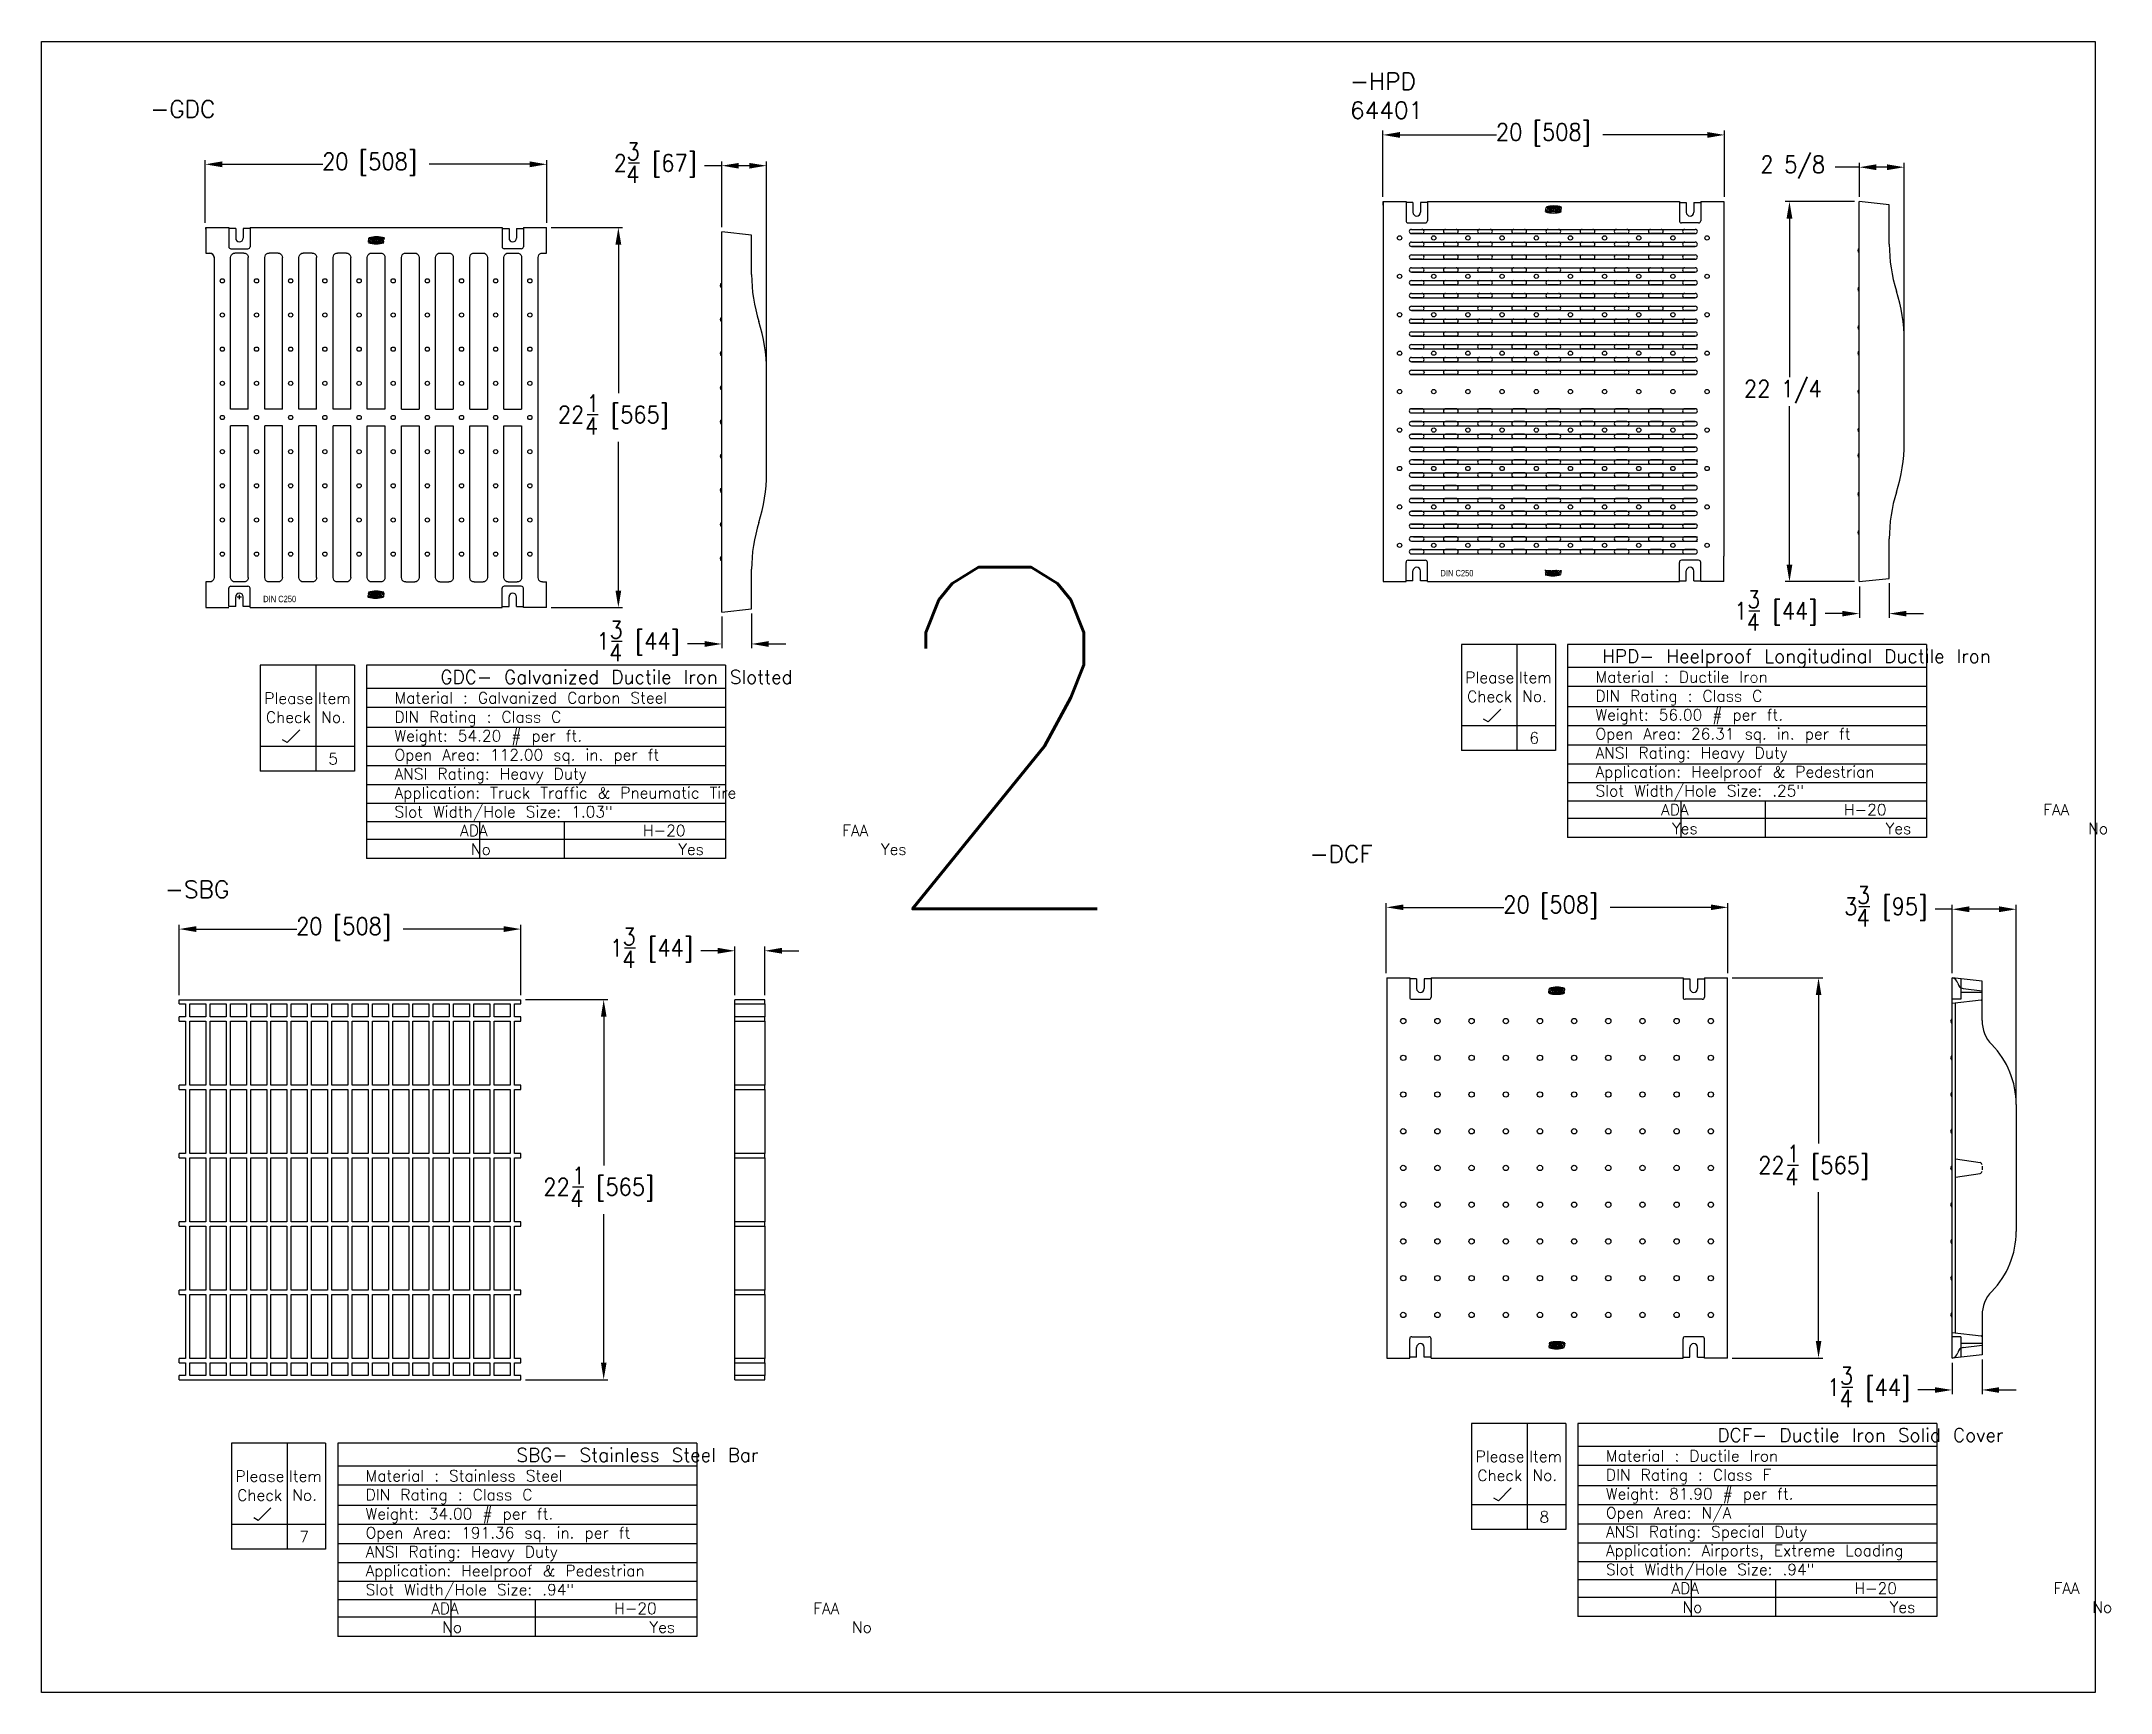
# Model space of a CAD drawing. Extents: x 196 to 587, y -81 to 16.
# Drawn here: x 330.9 to 452, y -81 to 15.7 of the extents above; entities that cross this region are included whole.
import ezdxf

# ---------------------------------------------------------------- set-up
doc = ezdxf.new("R2010")
doc.units = 0
doc.header["$LTSCALE"] = 4
doc.header["$MEASUREMENT"] = 0
doc.layers.get('0').update_dxf_attribs({"linetype": 'CONTINUOUS'})
doc.layers.get('DEFPOINTS').update_dxf_attribs({"linetype": 'CONTINUOUS'})
doc.layers.add('DIM', color=2, linetype='CONTINUOUS')
doc.styles.add('FT_FONT', font='ROMANS.SHX', dxfattribs={"width": 0.9})
doc.styles.get("Standard").update_dxf_attribs({"font": 'txt.shx', "height": 1})
doc.styles.add('STYLE2', font='txt', dxfattribs={"width": 0.85})
doc.dimstyles.get("Standard").update_dxf_attribs({"dimtxt": 0.384208, "dimasz": 0.1875, "dimexe": 0.612, "dimexo": 0.2125, "dimgap": 0.09, "dimtad": 0, "dimtih": 1, "dimtoh": 1, "dimdec": 4, "dimzin": 0, "dimdsep": 46, "dimtxsty": 'FT_FONT', "dimcen": 0.306, "dimadec": 0, "dimazin": 0, "dimtfac": 1, "dimtdec": 4, "dimtofl": 0, "dimtmove": 0, "dimatfit": 3, "dimfxl": 0, "dimtolj": 1, "dimtzin": 0, "dimarcsym": 0})

msp = doc.modelspace()

# ---------------------------------------------------------------- texts
at = {"color": 250}
for s, p in [('-HPD', (407.52701, 12.81722)), ('-GDC', (337.29842, 11.19484)), ('64401', (407.52701, 11.12688)), ('-DCF', (405.16431, -32.41378)), ('-SBG', (338.15441, -34.48114))]:
    msp.add_text(s, height=1, dxfattribs=at).set_placement(p)
at = {"color": 250, "style": 'STYLE2', "width": 0.85}
for p in [(412.82043, -15.65928), (343.90999, -17.17366)]:
    msp.add_text('DIN C250', height=0.375, dxfattribs=at).set_placement(p)

# ---------------------------------------------------------------- blocks, each defined once
blk = doc.blocks.new('*U71')
at = {"color": 250, "style": 'FT_FONT', "width": 0.9}
blk.add_text('22 1/4', height=1, dxfattribs=at).set_placement((430.59, -5.18))
blk = doc.blocks.new('*D0')
at = {"color": 250}
for p, q in [((437.06, 6.28), (433, 6.28)), ((433.25, 5.28), (433.25, -4)), ((433.25, -14.97), (433.25, -5.7)), ((437.06, -15.97), (433, -15.97))]:
    blk.add_line(p, q, dxfattribs=at)
for points in [[(433.08, 5.28), (433.42, 5.28), (433.25, 6.28)], [(433.08, -14.97), (433.42, -14.97), (433.25, -15.97)]]:
    blk.add_solid(points, dxfattribs=at)
at = {"layer": 'DEFPOINTS', "color": 0}
for p in [(437.34, 6.28), (433.25, -15.97), (437.34, -15.97)]:
    blk.add_point(p, dxfattribs=at)
at = {"layer": 'DIM'}
blk.add_blockref('*U71', (0, 0), dxfattribs=at)
blk = doc.blocks.new('*U72')
at = {"color": 250, "style": 'FT_FONT', "width": 0.9}
blk.add_text('2 5/8', height=1, dxfattribs=at).set_placement((431.55, 7.96))
blk = doc.blocks.new('*D1')
at = {"color": 250}
for p, q in [((437.34, 6.55), (437.34, 8.54)), ((439.96, -1.57), (439.96, 8.54)), ((437.34, 8.29), (435.93, 8.29)), ((438.96, 8.29), (438.34, 8.29))]:
    blk.add_line(p, q, dxfattribs=at)
for points in [[(438.34, 8.46), (438.34, 8.12), (437.34, 8.29)], [(438.96, 8.46), (438.96, 8.12), (439.96, 8.29)]]:
    blk.add_solid(points, dxfattribs=at)
at = {"layer": 'DEFPOINTS', "color": 0}
for p in [(439.96, 8.29), (437.34, 6.28), (439.96, -1.85)]:
    blk.add_point(p, dxfattribs=at)
at = {"layer": 'DIM'}
blk.add_blockref('*U72', (0, 0), dxfattribs=at)
blk = doc.blocks.new('*U78')
at = {"color": 250, "style": 'FT_FONT', "width": 0.9}
blk.add_text('20 [508]', height=1, dxfattribs=at).set_placement((345.84, -36.64))
blk = doc.blocks.new('*D5')
at = {"color": 250}
for p, q in [((338.99, -40.17), (338.99, -36.06)), ((339.99, -36.31), (345.88, -36.31)), ((357.99, -36.31), (352.1, -36.31)), ((358.99, -40.17), (358.99, -36.06))]:
    blk.add_line(p, q, dxfattribs=at)
for points in [[(339.99, -36.14), (339.99, -36.48), (338.99, -36.31)], [(357.99, -36.14), (357.99, -36.48), (358.99, -36.31)]]:
    blk.add_solid(points, dxfattribs=at)
at = {"layer": 'DEFPOINTS', "color": 0}
for p in [(358.99, -36.31), (338.99, -40.44), (358.99, -40.44)]:
    blk.add_point(p, dxfattribs=at)
at = {"layer": 'DIM'}
blk.add_blockref('*U78', (0, 0), dxfattribs=at)
blk = doc.blocks.new('*U79')
at = {"color": 250}
blk.add_line((365.05, -37.41), (365.7, -37.41), dxfattribs=at)
at = {"color": 250, "style": 'FT_FONT', "width": 0.9}
for s, p in [('3', (364.95, -37.25)), ('1', (364.2, -37.91)), (' [44]', (365.83, -37.91)), ('4', (364.93, -38.58))]:
    blk.add_text(s, height=1, dxfattribs=at).set_placement(p)
blk = doc.blocks.new('*D6')
at = {"color": 250}
for p, q in [((371.52, -40.17), (371.52, -37.33)), ((373.27, -40.17), (373.27, -37.33)), ((370.52, -37.58), (369.52, -37.58)), ((374.27, -37.58), (375.27, -37.58))]:
    blk.add_line(p, q, dxfattribs=at)
for points in [[(370.52, -37.41), (370.52, -37.75), (371.52, -37.58)], [(374.27, -37.41), (374.27, -37.75), (373.27, -37.58)]]:
    blk.add_solid(points, dxfattribs=at)
at = {"layer": 'DEFPOINTS', "color": 0}
for p in [(371.52, -37.58), (371.52, -40.44), (373.27, -40.44)]:
    blk.add_point(p, dxfattribs=at)
at = {"layer": 'DIM'}
blk.add_blockref('*U79', (0, 0), dxfattribs=at)
blk = doc.blocks.new('*U73')
at = {"layer": 'DIM', "color": 250, "style": 'FT_FONT', "width": 0.9}
blk.add_text('20 [508]', height=1, dxfattribs=at).set_placement((416.07, 9.85))
blk = doc.blocks.new('*D9')
at = {"layer": 'DEFPOINTS', "color": 0}
for p in [(429.44, 10.18), (409.45, 6.28), (429.44, 6.28)]:
    blk.add_point(p, dxfattribs=at)
at = {"layer": 'DIM', "color": 250}
for p, q in [((409.45, 6.55), (409.45, 10.43)), ((410.45, 10.18), (416.11, 10.18)), ((428.44, 10.18), (422.33, 10.18)), ((429.44, 6.55), (429.44, 10.43))]:
    blk.add_line(p, q, dxfattribs=at)
for points in [[(410.45, 10.35), (410.45, 10.01), (409.45, 10.18)], [(428.44, 10.35), (428.44, 10.01), (429.44, 10.18)]]:
    blk.add_solid(points, dxfattribs=at)
at = {"layer": 'DIM'}
blk.add_blockref('*U73', (0, 0), dxfattribs=at)
blk = doc.blocks.new('*U63')
at = {"layer": 'DIM', "style": 'FT_FONT', "width": 0.9}
blk.add_text('2', height=20, dxfattribs=at).set_placement((379.61, -35.13))
blk = doc.blocks.new('*U68')
at = {"color": 250, "style": 'FT_FONT', "width": 0.9}
blk.add_text('20 [508]', height=1, dxfattribs=at).set_placement((347.36, 8.13))
blk = doc.blocks.new('*D17')
at = {"color": 250}
for p, q in [((340.51, 5.04), (340.51, 8.71)), ((360.51, 5.04), (360.51, 8.71)), ((341.51, 8.46), (347.4, 8.46)), ((359.51, 8.46), (353.63, 8.46))]:
    blk.add_line(p, q, dxfattribs=at)
for points in [[(341.51, 8.63), (341.51, 8.29), (340.51, 8.46)], [(359.51, 8.63), (359.51, 8.29), (360.51, 8.46)]]:
    blk.add_solid(points, dxfattribs=at)
at = {"layer": 'DEFPOINTS', "color": 0}
for p in [(360.51, 8.46), (340.51, 4.76), (360.51, 4.76)]:
    blk.add_point(p, dxfattribs=at)
at = {"layer": 'DIM'}
blk.add_blockref('*U68', (0, 0), dxfattribs=at)
blk = doc.blocks.new('*U69')
at = {"layer": 'DIM', "color": 250}
blk.add_line((365.29, 8.54), (365.93, 8.54), dxfattribs=at)
at = {"layer": 'DIM', "color": 250, "style": 'FT_FONT', "width": 0.9}
for s, p in [('3', (365.18, 8.71)), ('2', (364.43, 8.04)), (' [67]', (366.06, 8.04)), ('4', (365.16, 7.38))]:
    blk.add_text(s, height=1, dxfattribs=at).set_placement(p)
blk = doc.blocks.new('*D18')
at = {"layer": 'DEFPOINTS', "color": 0}
for p in [(370.75, 8.38), (370.75, 4.5), (373.37, -3.62)]:
    blk.add_point(p, dxfattribs=at)
at = {"layer": 'DIM', "color": 250}
for p, q in [((370.75, 4.78), (370.75, 8.63)), ((373.37, -3.35), (373.37, 8.63)), ((370.75, 8.38), (369.75, 8.38)), ((372.37, 8.38), (371.75, 8.38))]:
    blk.add_line(p, q, dxfattribs=at)
for points in [[(371.75, 8.54), (371.75, 8.21), (370.75, 8.38)], [(372.37, 8.54), (372.37, 8.21), (373.37, 8.38)]]:
    blk.add_solid(points, dxfattribs=at)
at = {"layer": 'DIM'}
blk.add_blockref('*U69', (0, 0), dxfattribs=at)
blk = doc.blocks.new('*U70')
at = {"layer": 'DIM', "color": 250}
blk.add_line((362.88, -6.19), (363.52, -6.19), dxfattribs=at)
at = {"layer": 'DIM', "color": 250, "style": 'FT_FONT', "width": 0.9}
for s, p in [('22', (361.16, -6.69)), ('1', (362.83, -6.03)), (' [565]', (363.65, -6.69)), ('4', (362.75, -7.36))]:
    blk.add_text(s, height=1, dxfattribs=at).set_placement(p)
blk = doc.blocks.new('*D19')
at = {"layer": 'DEFPOINTS', "color": 0}
for p in [(360.49, 4.76), (360.49, -17.49), (364.7, -17.49)]:
    blk.add_point(p, dxfattribs=at)
at = {"layer": 'DIM', "color": 250}
for p, q in [((360.76, 4.76), (364.95, 4.76)), ((364.7, 3.76), (364.7, -4.94)), ((364.7, -16.49), (364.7, -7.78)), ((360.76, -17.49), (364.95, -17.49))]:
    blk.add_line(p, q, dxfattribs=at)
for points in [[(364.53, 3.76), (364.87, 3.76), (364.7, 4.76)], [(364.53, -16.49), (364.87, -16.49), (364.7, -17.49)]]:
    blk.add_solid(points, dxfattribs=at)
at = {"layer": 'DIM'}
blk.add_blockref('*U70', (0, 0), dxfattribs=at)
blk = doc.blocks.new('*U64')
at = {"color": 250}
for s, height, p in [('      GDC- Galvanized Ductile Iron Slotted', 0.792, (349.68, -21.95)), ('   Material : Galvanized Carbon Steel', 0.66, (349.68, -23.1)), ('   DIN Rating : Class C', 0.66, (349.68, -24.22)), ('   Weight: 54.20 # per ft.', 0.66, (349.68, -25.33)), ('   Open Area: 112.00 sq. in. per ft', 0.66, (349.68, -26.44)), ('   ANSI Rating: Heavy Duty', 0.66, (349.68, -27.55)), ('   Application: Truck Traffic & Pneumatic Tire', 0.66, (349.68, -28.66)), ('   Slot Width/Hole Size: 1.03"', 0.66, (349.68, -29.77)), ('         ADA              H-20              FAA', 0.66, (349.68, -30.87)), ('          No                 Yes                Yes', 0.66, (349.68, -31.97))]:
    blk.add_text(s, height=height, dxfattribs=at).set_placement(p)
blk = doc.blocks.new('*U65')
at = {"color": 250}
for s, p in [('Please', (343.98, -23.13)), ('Check', (344.07, -24.24))]:
    blk.add_text(s, height=0.66, dxfattribs=at).set_placement(p)
blk = doc.blocks.new('*U66')
at = {"color": 250}
for s, p in [('Item', (347.11, -23.13)), ('No.', (347.31, -24.23))]:
    blk.add_text(s, height=0.66, dxfattribs=at).set_placement(p)
blk = doc.blocks.new('*U67')
at = {"color": 250}
blk.add_text('5', height=0.66, dxfattribs=at).set_placement((347.72, -26.67))
blk = doc.blocks.new('*U74')
at = {"color": 250}
for s, height, p in [('   HPD- Heelproof Longitudinal Ductile Iron', 0.792, (419.98, -20.73)), ('   Material : Ductile Iron', 0.66, (419.98, -21.88)), ('   DIN Rating : Class C', 0.66, (419.98, -22.99)), ('   Weight: 56.00 # per ft.', 0.66, (419.98, -24.1)), ('   Open Area: 26.31 sq. in. per ft', 0.66, (419.98, -25.21)), ('   ANSI Rating: Heavy Duty', 0.66, (419.98, -26.32)), ('   Application: Heelproof & Pedestrian', 0.66, (419.98, -27.43)), ('   Slot Width/Hole Size: .25"', 0.66, (419.98, -28.54)), ('         ADA              H-20              FAA', 0.66, (419.98, -29.65)), ('          Yes                 Yes                No', 0.66, (419.98, -30.75))]:
    blk.add_text(s, height=height, dxfattribs=at).set_placement(p)
blk = doc.blocks.new('*U75')
at = {"color": 250}
for s, p in [('Please', (414.28, -21.91)), ('Check', (414.38, -23.02))]:
    blk.add_text(s, height=0.66, dxfattribs=at).set_placement(p)
blk = doc.blocks.new('*U76')
at = {"color": 250}
for s, p in [('Item', (417.41, -21.91)), ('No.', (417.61, -23.01))]:
    blk.add_text(s, height=0.66, dxfattribs=at).set_placement(p)
blk = doc.blocks.new('*U77')
at = {"color": 250}
blk.add_text('6', height=0.66, dxfattribs=at).set_placement((418.02, -25.45))
blk = doc.blocks.new('*U80')
at = {"color": 250}
for s, height, p in [('              SBG- Stainless Steel Bar', 0.792, (347.99, -67.49)), ('   Material : Stainless Steel', 0.66, (347.99, -68.64)), ('   Weight: 34.00 # per ft.', 0.66, (347.99, -70.87)), ('   DIN Rating : Class C', 0.66, (347.99, -69.75)), ('   Open Area: 191.36 sq. in. per ft', 0.66, (347.99, -71.98)), ('   ANSI Rating: Heavy Duty', 0.66, (347.99, -73.09)), ('   Application: Heelproof & Pedestrian', 0.66, (347.99, -74.2)), ('   Slot Width/Hole Size: .94"', 0.66, (347.99, -75.31)), ('         ADA              H-20              FAA', 0.66, (347.99, -76.41)), ('          No                 Yes                No', 0.66, (347.99, -77.51))]:
    blk.add_text(s, height=height, dxfattribs=at).set_placement(p)
blk = doc.blocks.new('*U81')
at = {"color": 250}
for s, p in [('Please', (342.29, -68.67)), ('Check', (342.39, -69.78))]:
    blk.add_text(s, height=0.66, dxfattribs=at).set_placement(p)
blk = doc.blocks.new('*U82')
at = {"color": 250}
for s, p in [('Item', (345.42, -68.67)), ('No.', (345.62, -69.77))]:
    blk.add_text(s, height=0.66, dxfattribs=at).set_placement(p)
blk = doc.blocks.new('*U83')
at = {"color": 250}
blk.add_text('7', height=0.66, dxfattribs=at).set_placement((346.03, -72.21))
blk = doc.blocks.new('*U84')
at = {"layer": 'DIM', "color": 250}
blk.add_line((362.02, -51.4), (362.67, -51.4), dxfattribs=at)
at = {"layer": 'DIM', "color": 250, "style": 'FT_FONT', "width": 0.9}
for s, p in [('1', (361.98, -51.24)), (' [565]', (362.79, -51.9)), ('22', (360.31, -51.9)), ('4', (361.89, -52.57))]:
    blk.add_text(s, height=1, dxfattribs=at).set_placement(p)
blk = doc.blocks.new('*D20')
at = {"layer": 'DEFPOINTS', "color": 0}
for p in [(358.99, -40.44), (358.99, -62.69), (363.84, -62.69)]:
    blk.add_point(p, dxfattribs=at)
at = {"layer": 'DIM', "color": 250}
for p, q in [((359.27, -40.44), (364.09, -40.44)), ((363.84, -41.44), (363.84, -50.15)), ((363.84, -61.69), (363.84, -52.99)), ((359.27, -62.69), (364.09, -62.69))]:
    blk.add_line(p, q, dxfattribs=at)
for points in [[(363.68, -41.44), (364.01, -41.44), (363.84, -40.44)], [(363.68, -61.69), (364.01, -61.69), (363.84, -62.69)]]:
    blk.add_solid(points, dxfattribs=at)
at = {"layer": 'DIM'}
blk.add_blockref('*U84', (0, 0), dxfattribs=at)
blk = doc.blocks.new('*U85')
at = {"color": 250, "style": 'FT_FONT', "width": 0.9}
blk.add_text('20 [508]', height=1, dxfattribs=at).set_placement((416.5, -35.37))
blk = doc.blocks.new('*D21')
at = {"color": 250}
for p, q in [((409.65, -38.9), (409.65, -34.79)), ((410.65, -35.04), (416.53, -35.04)), ((428.65, -35.04), (422.76, -35.04)), ((429.65, -38.9), (429.65, -34.79))]:
    blk.add_line(p, q, dxfattribs=at)
for points in [[(410.65, -34.87), (410.65, -35.2), (409.65, -35.04)], [(428.65, -34.87), (428.65, -35.2), (429.65, -35.04)]]:
    blk.add_solid(points, dxfattribs=at)
at = {"layer": 'DEFPOINTS', "color": 0}
for p in [(429.65, -35.04), (409.65, -39.17), (429.65, -39.17)]:
    blk.add_point(p, dxfattribs=at)
at = {"layer": 'DIM'}
blk.add_blockref('*U85', (0, 0), dxfattribs=at)
blk = doc.blocks.new('*U86')
at = {"layer": 'DIM', "color": 250}
blk.add_line((437.31, -34.98), (437.95, -34.98), dxfattribs=at)
at = {"layer": 'DIM', "color": 250, "style": 'FT_FONT', "width": 0.9}
for s, p in [('3', (437.2, -34.82)), ('3', (436.45, -35.48)), (' [95]', (438.08, -35.48)), ('4', (437.18, -36.15))]:
    blk.add_text(s, height=1, dxfattribs=at).set_placement(p)
blk = doc.blocks.new('*D22')
at = {"layer": 'DEFPOINTS', "color": 0}
for p in [(442.77, -35.15), (442.77, -39.17), (446.52, -46.57)]:
    blk.add_point(p, dxfattribs=at)
at = {"layer": 'DIM', "color": 250}
for p, q in [((442.77, -38.9), (442.77, -34.9)), ((446.52, -46.3), (446.52, -34.9)), ((442.77, -35.15), (441.77, -35.15)), ((445.52, -35.15), (443.77, -35.15))]:
    blk.add_line(p, q, dxfattribs=at)
for points in [[(443.77, -34.98), (443.77, -35.32), (442.77, -35.15)], [(445.52, -34.98), (445.52, -35.32), (446.52, -35.15)]]:
    blk.add_solid(points, dxfattribs=at)
at = {"layer": 'DIM'}
blk.add_blockref('*U86', (0, 0), dxfattribs=at)
blk = doc.blocks.new('*U87')
at = {"layer": 'DIM', "color": 250}
blk.add_line((433.13, -50.13), (433.77, -50.13), dxfattribs=at)
at = {"layer": 'DIM', "color": 250, "style": 'FT_FONT', "width": 0.9}
for s, p in [('22', (431.42, -50.63)), ('1', (433.09, -49.96)), (' [565]', (433.9, -50.63)), ('4', (433, -51.3))]:
    blk.add_text(s, height=1, dxfattribs=at).set_placement(p)
blk = doc.blocks.new('*D23')
at = {"layer": 'DEFPOINTS', "color": 0}
for p in [(429.61, -39.17), (429.61, -61.42), (434.95, -61.42)]:
    blk.add_point(p, dxfattribs=at)
at = {"layer": 'DIM', "color": 250}
for p, q in [((429.89, -39.17), (435.2, -39.17)), ((434.95, -40.17), (434.95, -48.87)), ((434.95, -60.42), (434.95, -51.72)), ((429.89, -61.42), (435.2, -61.42))]:
    blk.add_line(p, q, dxfattribs=at)
for points in [[(434.79, -40.17), (435.12, -40.17), (434.95, -39.17)], [(434.79, -60.42), (435.12, -60.42), (434.95, -61.42)]]:
    blk.add_solid(points, dxfattribs=at)
at = {"layer": 'DIM'}
blk.add_blockref('*U87', (0, 0), dxfattribs=at)
blk = doc.blocks.new('*U88')
at = {"color": 250}
for s, height, p in [('           DCF- Ductile Iron Solid Cover', 0.792, (420.59, -66.33)), ('   Material : Ductile Iron', 0.66, (420.59, -67.48)), ('   Weight: 81.90 # per ft.', 0.66, (420.59, -69.7)), ('   DIN Rating : Class F', 0.66, (420.59, -68.59)), ('   Open Area: N/A', 0.66, (420.59, -70.81)), ('   ANSI Rating: Special Duty', 0.66, (420.59, -71.92)), ('   Application: Airports, Extreme Loading', 0.66, (420.59, -73.02)), ('   Slot Width/Hole Size: .94"', 0.66, (420.59, -74.13)), ('         ADA              H-20              FAA', 0.66, (420.59, -75.23)), ('          No                 Yes                No', 0.66, (420.59, -76.33))]:
    blk.add_text(s, height=height, dxfattribs=at).set_placement(p)
blk = doc.blocks.new('*U89')
at = {"color": 250}
for s, p in [('Please', (414.88, -67.51)), ('Check', (414.98, -68.62))]:
    blk.add_text(s, height=0.66, dxfattribs=at).set_placement(p)
blk = doc.blocks.new('*U90')
at = {"color": 250}
for s, p in [('Item', (418.01, -67.51)), ('No.', (418.21, -68.61))]:
    blk.add_text(s, height=0.66, dxfattribs=at).set_placement(p)
blk = doc.blocks.new('*U91')
at = {"color": 250}
blk.add_text('8', height=0.66, dxfattribs=at).set_placement((418.62, -71.05))
blk = doc.blocks.new('*U112')
at = {"layer": 'DIM', "color": 250}
blk.add_line((364.29, -19.45), (364.93, -19.45), dxfattribs=at)
at = {"layer": 'DIM', "color": 250, "style": 'FT_FONT', "width": 0.9}
for s, p in [('1', (363.43, -19.95)), ('3', (364.18, -19.29)), (' [44]', (365.06, -19.95)), ('4', (364.16, -20.62))]:
    blk.add_text(s, height=1, dxfattribs=at).set_placement(p)
blk = doc.blocks.new('*D32')
at = {"layer": 'DEFPOINTS', "color": 0}
for p in [(370.75, -17.75), (372.5, -17.57), (370.75, -19.62)]:
    blk.add_point(p, dxfattribs=at)
at = {"layer": 'DIM', "color": 250}
for p, q in [((370.75, -18.02), (370.75, -19.87)), ((372.5, -17.84), (372.5, -19.87)), ((369.75, -19.62), (368.75, -19.62)), ((373.5, -19.62), (374.5, -19.62))]:
    blk.add_line(p, q, dxfattribs=at)
for points in [[(369.75, -19.45), (369.75, -19.79), (370.75, -19.62)], [(373.5, -19.45), (373.5, -19.79), (372.5, -19.62)]]:
    blk.add_solid(points, dxfattribs=at)
at = {"layer": 'DIM'}
blk.add_blockref('*U112', (0, 0), dxfattribs=at)
blk = doc.blocks.new('*U113')
at = {"layer": 'DIM', "color": 250}
blk.add_line((430.88, -17.68), (431.52, -17.68), dxfattribs=at)
at = {"layer": 'DIM', "color": 250, "style": 'FT_FONT', "width": 0.9}
for s, p in [('3', (430.77, -17.51)), ('1', (430.02, -18.18)), ('4', (430.75, -18.84)), (' [44]', (431.65, -18.18))]:
    blk.add_text(s, height=1, dxfattribs=at).set_placement(p)
blk = doc.blocks.new('*D33')
at = {"layer": 'DEFPOINTS', "color": 0}
for p in [(437.34, -15.97), (439.09, -15.79), (437.34, -17.84)]:
    blk.add_point(p, dxfattribs=at)
at = {"layer": 'DIM', "color": 250}
for p, q in [((437.34, -16.25), (437.34, -18.09)), ((439.09, -16.06), (439.09, -18.09)), ((436.34, -17.84), (435.34, -17.84)), ((440.09, -17.84), (441.09, -17.84))]:
    blk.add_line(p, q, dxfattribs=at)
for points in [[(436.34, -17.68), (436.34, -18.01), (437.34, -17.84)], [(440.09, -17.68), (440.09, -18.01), (439.09, -17.84)]]:
    blk.add_solid(points, dxfattribs=at)
at = {"layer": 'DIM'}
blk.add_blockref('*U113', (0, 0), dxfattribs=at)
blk = doc.blocks.new('*U114')
at = {"layer": 'DIM', "color": 250}
blk.add_line((436.31, -63.13), (436.95, -63.13), dxfattribs=at)
at = {"layer": 'DIM', "color": 250, "style": 'FT_FONT', "width": 0.9}
for s, p in [('1', (435.45, -63.63)), ('3', (436.2, -62.96)), (' [44]', (437.08, -63.63)), ('4', (436.18, -64.29))]:
    blk.add_text(s, height=1, dxfattribs=at).set_placement(p)
blk = doc.blocks.new('*D34')
at = {"layer": 'DEFPOINTS', "color": 0}
for p in [(442.77, -61.42), (444.52, -61.24), (442.77, -63.29)]:
    blk.add_point(p, dxfattribs=at)
at = {"layer": 'DIM', "color": 250}
for p, q in [((442.77, -61.7), (442.77, -63.54)), ((444.52, -61.51), (444.52, -63.54)), ((441.77, -63.29), (440.77, -63.29)), ((445.52, -63.29), (446.52, -63.29))]:
    blk.add_line(p, q, dxfattribs=at)
for points in [[(441.77, -63.13), (441.77, -63.46), (442.77, -63.29)], [(445.52, -63.13), (445.52, -63.46), (444.52, -63.29)]]:
    blk.add_solid(points, dxfattribs=at)
at = {"layer": 'DIM'}
blk.add_blockref('*U114', (0, 0), dxfattribs=at)

# ---------------------------------------------------------------- dimensions: what is measured, and where the dimension line sits
at = {"color": 250}
dim = msp.add_linear_dim(base=(360.51465, 8.45928), p1=(340.51465, 4.76342), p2=(360.51465, 4.76342), dimstyle='Standard', dxfattribs=at)
dim.commit()
dim.dimension.update_dxf_attribs({"geometry": '*D17', "text_midpoint": (350.51465, 8.45928), "dimtype": 160})
dim = msp.add_linear_dim(base=(439.96403, 8.29068), p1=(437.33903, 6.27781), p2=(439.96403, -1.84719), text='2 5/8', dimstyle='Standard', dxfattribs=at)
dim.commit()
dim.dimension.update_dxf_attribs({"geometry": '*D1', "text_midpoint": (433.7575, 8.29068), "dimtype": 160})
dim = msp.add_linear_dim(base=(433.24968, -15.97219), p1=(437.33903, 6.27781), p2=(437.33903, -15.97219), angle=90, text='22 1/4', dimstyle='Standard', dxfattribs=at)
dim.commit()
dim.dimension.update_dxf_attribs({"geometry": '*D0', "text_midpoint": (433.24968, -4.84719), "dimtype": 160})
for base, p1, p2, picture, middle in [((429.64526, -35.03647), (409.64526, -39.17176), (429.64526, -39.17176), '*D21', (419.64526, -35.03647)), ((358.99011, -36.30956), (338.99011, -40.44485), (358.99011, -40.44485), '*D5', (348.99011, -36.30956)), ((371.51556, -37.57892), (373.26556, -40.44485), (371.51556, -40.44485), '*D6', (366.93984, -37.57892))]:
    dim = msp.add_linear_dim(base=base, p1=p1, p2=p2, dimstyle='Standard', dxfattribs=at)
    dim.commit()
    dim.dimension.update_dxf_attribs({"geometry": picture, "text_midpoint": middle})
at = {"layer": 'DIM'}
dim = msp.add_linear_dim(base=(429.43875, 10.17935), p1=(409.44682, 6.27781), p2=(429.43875, 6.27781), dimstyle='Standard', dxfattribs=at)
dim.commit()
dim.dimension.update_dxf_attribs({"geometry": '*D9', "text_midpoint": (419.22162, 10.17935), "dimtype": 160})
for base, p1, p2, picture, middle in [((370.74871, 8.37706), (373.37371, -3.62485), (370.74871, 4.50015), '*D18', (367.10871, 8.37706)), ((437.33903, -17.84388), (439.08903, -15.78826), (437.33903, -15.97219), '*D33', (432.76331, -17.84388)), ((370.74871, -19.62154), (372.49871, -17.56592), (370.74871, -17.74985), '*D32', (366.17299, -19.62154)), ((442.77185, -35.15064), (446.52185, -46.57071), (442.77185, -39.17176), '*D22', (439.13185, -35.15064)), ((442.77185, -63.29344), (444.52185, -61.23783), (442.77185, -61.42176), '*D34', (438.19613, -63.29344))]:
    dim = msp.add_linear_dim(base=base, p1=p1, p2=p2, dimstyle='Standard', dxfattribs=at)
    dim.commit()
    dim.dimension.update_dxf_attribs({"geometry": picture, "text_midpoint": middle})
for base, p1, p2, picture, middle in [((364.69924, -17.48658), (360.48821, 4.76342), (360.48821, -17.48658), '*D19', (364.69924, -6.36158)), ((434.95208, -61.42176), (429.61401, -39.17176), (429.61401, -61.42176), '*D23', (434.95208, -50.29676)), ((363.84484, -62.69485), (358.99011, -40.44485), (358.99011, -62.69485), '*D20', (363.84484, -51.56985))]:
    dim = msp.add_linear_dim(base=base, p1=p1, p2=p2, angle=90, dimstyle='Standard', dxfattribs=at)
    dim.commit()
    dim.dimension.update_dxf_attribs({"geometry": picture, "text_midpoint": middle})

# ---------------------------------------------------------------- linework, layer by layer
at = {"color": 250}
for p, q in [((409.46115, 6.27781), (409.46115, 4.77781)), ((409.46115, 6.27781), (410.8049, 6.27781)), ((410.8049, 6.27781), (410.8049, 5.15281)), ((411.21115, 6.22525), (410.8049, 6.22525)), ((411.21115, 6.22525), (411.21115, 5.65281)), ((411.64865, 6.22525), (411.64865, 5.65281)), ((412.0549, 6.22525), (411.64865, 6.22525)), ((412.0549, 6.27781), (426.8049, 6.27781)), ((412.0549, 6.27781), (412.0549, 5.15281)), ((426.8049, 6.27781), (426.8049, 5.15281)), ((426.8049, 6.22525), (427.21115, 6.22525)), ((427.21115, 6.22525), (427.21115, 5.65281)), ((427.64865, 6.22525), (427.64865, 5.65281)), ((427.64865, 6.22525), (428.0549, 6.22525)), ((428.0549, 6.27781), (428.0549, 5.15281)), ((428.0549, 6.27781), (429.39865, 6.27781)), ((429.39865, 6.27781), (429.39865, -14.47219)), ((437.33903, -15.97219), (437.33903, 6.27781)), ((439.08903, 6.09387), (437.33903, 6.27781)), ((439.08903, 3.77781), (439.08903, 6.09387)), ((410.9299, 5.02781), (411.9299, 5.02781)), ((418.97567, 5.69699), (419.00474, 5.92954)), ((419.04077, 5.69699), (418.97567, 5.69699)), ((419.88462, 5.67115), (418.97567, 5.67115)), ((419.91369, 5.95538), (419.00474, 5.95538)), ((419.00474, 5.92954), (419.06984, 5.92954)), ((419.04077, 5.69699), (419.05632, 5.82138)), ((419.11564, 5.69699), (419.05632, 5.82138)), ((419.12916, 5.80515), (419.06984, 5.92954)), ((419.18074, 5.69699), (419.11564, 5.69699)), ((419.12916, 5.80515), (419.14471, 5.92954)), ((419.14471, 5.92954), (419.20981, 5.92954)), ((419.18074, 5.69699), (419.20981, 5.92954)), ((419.21901, 5.76671), (419.22027, 5.77674)), ((419.23935, 5.92954), (419.25932, 5.82683)), ((419.23937, 5.92954), (419.30447, 5.92954)), ((419.41537, 5.69699), (419.28054, 5.69699)), ((419.29796, 5.76987), (419.2988, 5.77655)), ((419.30447, 5.92954), (419.32068, 5.84614)), ((419.35751, 5.75495), (419.31113, 5.75495)), ((419.36167, 5.78818), (419.31196, 5.78818)), ((419.36891, 5.84614), (419.32068, 5.84614)), ((419.35751, 5.75495), (419.36167, 5.78818)), ((419.36891, 5.84614), (419.37934, 5.92954)), ((419.37934, 5.92954), (419.44444, 5.92954)), ((419.41537, 5.69699), (419.44444, 5.92954)), ((419.44493, 5.69699), (419.46268, 5.83901)), ((419.51003, 5.69699), (419.44493, 5.69699)), ((419.52732, 5.83536), (419.51003, 5.69699)), ((419.56333, 5.87157), (419.56008, 5.87157)), ((419.56523, 5.92954), (419.59125, 5.92954)), ((419.5849, 5.69699), (419.60236, 5.83672)), ((419.65, 5.69699), (419.5849, 5.69699)), ((419.65, 5.69699), (419.66817, 5.84241)), ((419.67955, 5.69699), (419.6868, 5.75495)), ((419.88462, 5.69699), (419.67955, 5.69699)), ((419.6868, 5.75495), (419.81627, 5.87157)), ((419.70137, 5.87157), (419.70862, 5.92954)), ((419.70137, 5.87157), (419.81627, 5.87157)), ((419.70862, 5.92954), (419.91369, 5.92954)), ((419.77696, 5.75495), (419.90644, 5.87157)), ((419.89187, 5.75495), (419.77696, 5.75495)), ((419.88462, 5.69699), (419.89187, 5.75495)), ((419.90644, 5.87157), (419.91369, 5.92954)), ((427.9299, 5.02781), (426.9299, 5.02781)), ((340.55071, 4.76342), (341.89446, 4.76342)), ((340.55071, 4.76342), (340.55071, 3.26342)), ((341.89446, 4.76342), (341.89446, 3.63842)), ((342.30071, 4.71087), (341.89446, 4.71087)), ((342.30071, 4.71087), (342.30071, 4.13842)), ((343.14446, 4.71087), (342.73821, 4.71087)), ((342.73821, 4.71087), (342.73821, 4.13842)), ((343.14446, 4.76342), (357.89446, 4.76342)), ((343.14446, 4.76342), (343.14446, 3.63842)), ((350.06524, 3.89715), (350.0943, 4.1297)), ((350.13034, 3.89715), (350.06524, 3.89715)), ((350.97418, 3.87131), (350.06524, 3.87131)), ((351.00325, 4.15554), (350.0943, 4.15554)), ((350.0943, 4.1297), (350.1594, 4.1297)), ((350.13034, 3.89715), (350.14588, 4.02154)), ((350.20521, 3.89715), (350.14588, 4.02154)), ((350.21872, 4.00531), (350.1594, 4.1297)), ((350.2703, 3.89715), (350.20521, 3.89715)), ((350.21872, 4.00531), (350.23427, 4.1297)), ((350.23427, 4.1297), (350.29937, 4.1297)), ((350.2703, 3.89715), (350.29937, 4.1297)), ((350.30857, 3.96687), (350.30983, 3.9769)), ((350.32892, 4.1297), (350.34888, 4.02699)), ((350.32893, 4.1297), (350.39403, 4.1297)), ((350.50493, 3.89715), (350.3701, 3.89715)), ((350.38752, 3.97003), (350.38836, 3.97671)), ((350.39403, 4.1297), (350.41024, 4.0463)), ((350.44708, 3.95511), (350.40069, 3.95511)), ((350.45123, 3.98834), (350.40152, 3.98834)), ((350.45847, 4.0463), (350.41024, 4.0463)), ((350.44708, 3.95511), (350.45123, 3.98834)), ((350.45847, 4.0463), (350.4689, 4.1297)), ((350.4689, 4.1297), (350.534, 4.1297)), ((350.50493, 3.89715), (350.534, 4.1297)), ((350.53449, 3.89715), (350.55224, 4.03916)), ((350.59959, 3.89715), (350.53449, 3.89715)), ((350.61688, 4.03552), (350.59959, 3.89715)), ((350.65289, 4.07173), (350.64964, 4.07173)), ((350.6548, 4.1297), (350.68082, 4.1297)), ((350.67446, 3.89715), (350.69192, 4.03688)), ((350.73956, 3.89715), (350.67446, 3.89715)), ((350.73956, 3.89715), (350.75773, 4.04257)), ((350.76911, 3.89715), (350.77636, 3.95511)), ((350.97418, 3.89715), (350.76911, 3.89715)), ((350.77636, 3.95511), (350.90583, 4.07173)), ((350.79094, 4.07173), (350.79818, 4.1297)), ((350.79094, 4.07173), (350.90583, 4.07173)), ((350.79818, 4.1297), (351.00325, 4.1297)), ((350.86653, 3.95511), (350.996, 4.07173)), ((350.98143, 3.95511), (350.86653, 3.95511)), ((350.97418, 3.89715), (350.98143, 3.95511)), ((350.996, 4.07173), (351.00325, 4.1297)), ((357.89446, 4.76342), (357.89446, 3.63842)), ((357.89446, 4.71087), (358.30071, 4.71087)), ((358.30071, 4.71087), (358.30071, 4.13842)), ((358.73821, 4.71087), (359.14446, 4.71087)), ((358.73821, 4.71087), (358.73821, 4.13842)), ((359.14446, 4.76342), (360.48821, 4.76342)), ((359.14446, 4.76342), (359.14446, 3.63842)), ((360.48821, 3.26342), (360.48821, 4.76342)), ((370.74871, -17.74985), (370.74871, 4.50015)), ((372.49871, 4.31622), (370.74871, 4.50015)), ((372.49871, 2.00015), (372.49871, 4.31622)), ((409.46115, 4.77781), (409.46115, -14.47219)), ((411.1199, 4.65281), (411.73717, 4.65281)), ((411.1199, 4.65281), (427.73717, 4.65281)), ((411.73717, 4.40281), (411.1199, 4.40281)), ((411.1199, 3.90281), (411.73717, 3.90281)), ((411.1199, 3.90281), (427.73717, 3.90281)), ((411.73717, 3.65281), (411.1199, 3.65281)), ((411.12218, 4.40281), (427.73717, 4.40281)), ((411.12218, 3.65281), (427.73717, 3.65281)), ((413.1199, 4.65281), (413.73717, 4.65281)), ((413.73717, 4.40281), (413.1199, 4.40281)), ((413.1199, 3.90281), (413.73717, 3.90281)), ((413.73717, 3.65281), (413.1199, 3.65281)), ((415.1199, 4.65281), (415.73717, 4.65281)), ((415.73717, 4.40281), (415.1199, 4.40281)), ((415.1199, 3.90281), (415.73717, 3.90281)), ((415.73717, 3.65281), (415.1199, 3.65281)), ((417.1199, 4.65281), (417.73717, 4.65281)), ((417.73717, 4.40281), (417.1199, 4.40281)), ((417.1199, 3.90281), (417.73717, 3.90281)), ((417.73717, 3.65281), (417.1199, 3.65281)), ((419.1199, 4.65281), (419.73717, 4.65281)), ((419.73717, 4.40281), (419.1199, 4.40281)), ((419.1199, 3.90281), (419.73717, 3.90281)), ((419.73717, 3.65281), (419.1199, 3.65281)), ((421.1199, 4.65281), (421.73717, 4.65281)), ((421.73717, 4.40281), (421.1199, 4.40281)), ((421.1199, 3.90281), (421.73717, 3.90281)), ((421.73717, 3.65281), (421.1199, 3.65281)), ((423.1199, 4.65281), (423.73717, 4.65281)), ((423.73717, 4.40281), (423.1199, 4.40281)), ((423.1199, 3.90281), (423.73717, 3.90281)), ((423.73717, 3.65281), (423.1199, 3.65281)), ((425.1199, 4.65281), (425.73717, 4.65281)), ((425.73717, 4.40281), (425.1199, 4.40281)), ((425.1199, 3.90281), (425.73717, 3.90281)), ((425.73717, 3.65281), (425.1199, 3.65281)), ((427.1199, 4.65281), (427.73717, 4.65281)), ((427.73717, 4.40281), (427.1199, 4.40281)), ((427.1199, 3.90281), (427.73717, 3.90281)), ((427.73717, 3.65281), (427.1199, 3.65281)), ((340.55071, 3.26342), (340.78484, 3.26342)), ((341.03446, 3.01155), (341.03446, -15.7347)), ((342.00446, -5.87658), (342.00446, 3.01205)), ((342.01946, 3.51342), (343.01946, 3.51342)), ((342.78474, 3.26342), (342.25419, 3.26342)), ((343.03446, -5.87658), (343.03446, 3.01205)), ((344.00446, -5.87658), (344.00446, 3.01155)), ((344.78484, 3.26342), (344.25409, 3.26342)), ((345.03446, -5.87658), (345.03446, 3.01155)), ((346.00446, -5.87658), (346.00446, 3.01155)), ((346.78484, 3.26342), (346.25409, 3.26342)), ((347.03446, -5.87658), (347.03446, 3.01155)), ((348.00446, -5.87658), (348.00446, 3.01155)), ((348.78484, 3.26342), (348.25409, 3.26342)), ((349.03446, -5.87658), (349.03446, 3.01155)), ((350.00446, -5.87658), (350.00446, 3.01155)), ((350.25409, 3.26342), (350.78484, 3.26342)), ((351.03446, 3.01155), (351.03446, -5.87658)), ((352.00446, -5.87658), (352.00446, 3.01155)), ((352.25409, 3.26342), (352.78484, 3.26342)), ((353.03446, 3.01155), (353.03446, -5.87658)), ((354.00446, -5.87658), (354.00446, 3.01155)), ((354.25409, 3.26342), (354.78484, 3.26342)), ((355.03446, 3.01155), (355.03446, -5.87658)), ((356.00446, -5.87658), (356.00446, 3.01155)), ((356.25409, 3.26342), (356.78484, 3.26342)), ((357.03446, 3.01155), (357.03446, -5.87658)), ((358.00446, -5.87658), (358.00446, 3.01205)), ((359.01946, 3.51342), (358.01946, 3.51342)), ((358.25419, 3.26342), (358.78474, 3.26342)), ((359.03446, 3.01205), (359.03446, -5.87658)), ((360.00446, -15.7347), (360.00446, 3.01155)), ((360.25409, 3.26342), (360.48821, 3.26342)), ((411.1199, 3.15281), (411.73717, 3.15281)), ((411.1199, 3.15281), (427.73717, 3.15281)), ((411.73717, 2.90281), (411.1199, 2.90281)), ((411.12218, 2.90281), (427.73717, 2.90281)), ((413.1199, 3.15281), (413.73717, 3.15281)), ((413.73717, 2.90281), (413.1199, 2.90281)), ((415.1199, 3.15281), (415.73717, 3.15281)), ((415.73717, 2.90281), (415.1199, 2.90281)), ((417.1199, 3.15281), (417.73717, 3.15281)), ((417.73717, 2.90281), (417.1199, 2.90281)), ((419.1199, 3.15281), (419.73717, 3.15281)), ((419.73717, 2.90281), (419.1199, 2.90281)), ((421.1199, 3.15281), (421.73717, 3.15281)), ((421.73717, 2.90281), (421.1199, 2.90281)), ((423.1199, 3.15281), (423.73717, 3.15281)), ((423.73717, 2.90281), (423.1199, 2.90281)), ((425.1199, 3.15281), (425.73717, 3.15281)), ((425.73717, 2.90281), (425.1199, 2.90281)), ((427.1199, 3.15281), (427.73717, 3.15281)), ((427.73717, 2.90281), (427.1199, 2.90281)), ((411.1199, 2.40281), (411.73717, 2.40281)), ((411.1199, 2.40281), (427.73717, 2.40281)), ((411.73717, 2.15281), (411.1199, 2.15281)), ((411.1199, 1.65281), (411.73717, 1.65281)), ((411.1199, 1.65281), (427.73717, 1.65281)), ((411.73717, 1.40281), (411.1199, 1.40281)), ((411.12218, 2.15281), (427.73717, 2.15281)), ((411.12218, 1.40281), (427.73717, 1.40281)), ((413.1199, 2.40281), (413.73717, 2.40281)), ((413.73717, 2.15281), (413.1199, 2.15281)), ((413.1199, 1.65281), (413.73717, 1.65281)), ((413.73717, 1.40281), (413.1199, 1.40281)), ((415.1199, 2.40281), (415.73717, 2.40281)), ((415.73717, 2.15281), (415.1199, 2.15281)), ((415.1199, 1.65281), (415.73717, 1.65281)), ((415.73717, 1.40281), (415.1199, 1.40281)), ((417.1199, 2.40281), (417.73717, 2.40281)), ((417.73717, 2.15281), (417.1199, 2.15281)), ((417.1199, 1.65281), (417.73717, 1.65281)), ((417.73717, 1.40281), (417.1199, 1.40281)), ((419.1199, 2.40281), (419.73717, 2.40281)), ((419.73717, 2.15281), (419.1199, 2.15281)), ((419.1199, 1.65281), (419.73717, 1.65281)), ((419.73717, 1.40281), (419.1199, 1.40281)), ((421.1199, 2.40281), (421.73717, 2.40281)), ((421.73717, 2.15281), (421.1199, 2.15281)), ((421.1199, 1.65281), (421.73717, 1.65281)), ((421.73717, 1.40281), (421.1199, 1.40281)), ((423.1199, 2.40281), (423.73717, 2.40281)), ((423.73717, 2.15281), (423.1199, 2.15281)), ((423.1199, 1.65281), (423.73717, 1.65281)), ((423.73717, 1.40281), (423.1199, 1.40281)), ((425.1199, 2.40281), (425.73717, 2.40281)), ((425.73717, 2.15281), (425.1199, 2.15281)), ((425.1199, 1.65281), (425.73717, 1.65281)), ((425.73717, 1.40281), (425.1199, 1.40281)), ((427.1199, 2.40281), (427.73717, 2.40281)), ((427.73717, 2.15281), (427.1199, 2.15281)), ((427.1199, 1.65281), (427.73717, 1.65281)), ((427.73717, 1.40281), (427.1199, 1.40281)), ((411.1199, 0.90281), (411.73717, 0.90281)), ((411.1199, 0.90281), (427.73717, 0.90281)), ((411.73717, 0.65281), (411.1199, 0.65281)), ((411.1199, 0.15281), (411.73717, 0.15281)), ((411.1199, 0.15281), (427.73717, 0.15281)), ((411.12218, 0.65281), (427.73717, 0.65281)), ((413.1199, 0.90281), (413.73717, 0.90281)), ((413.73717, 0.65281), (413.1199, 0.65281)), ((413.1199, 0.15281), (413.73717, 0.15281)), ((415.1199, 0.90281), (415.73717, 0.90281)), ((415.73717, 0.65281), (415.1199, 0.65281)), ((415.1199, 0.15281), (415.73717, 0.15281)), ((417.1199, 0.90281), (417.73717, 0.90281)), ((417.73717, 0.65281), (417.1199, 0.65281)), ((417.1199, 0.15281), (417.73717, 0.15281)), ((419.1199, 0.90281), (419.73717, 0.90281)), ((419.73717, 0.65281), (419.1199, 0.65281)), ((419.1199, 0.15281), (419.73717, 0.15281)), ((421.1199, 0.90281), (421.73717, 0.90281)), ((421.73717, 0.65281), (421.1199, 0.65281)), ((421.1199, 0.15281), (421.73717, 0.15281)), ((423.1199, 0.90281), (423.73717, 0.90281)), ((423.73717, 0.65281), (423.1199, 0.65281)), ((423.1199, 0.15281), (423.73717, 0.15281)), ((425.1199, 0.90281), (425.73717, 0.90281)), ((425.73717, 0.65281), (425.1199, 0.65281)), ((425.1199, 0.15281), (425.73717, 0.15281)), ((427.1199, 0.90281), (427.73717, 0.90281)), ((427.73717, 0.65281), (427.1199, 0.65281)), ((427.1199, 0.15281), (427.73717, 0.15281)), ((411.73717, -0.09719), (411.1199, -0.09719)), ((411.1199, -0.59719), (411.73717, -0.59719)), ((411.1199, -0.59719), (427.73717, -0.59719)), ((411.73717, -0.84719), (411.1199, -0.84719)), ((411.12218, -0.09719), (427.73717, -0.09719)), ((411.12218, -0.84719), (427.73717, -0.84719)), ((413.73717, -0.09719), (413.1199, -0.09719)), ((413.1199, -0.59719), (413.73717, -0.59719)), ((413.73717, -0.84719), (413.1199, -0.84719)), ((415.73717, -0.09719), (415.1199, -0.09719)), ((415.1199, -0.59719), (415.73717, -0.59719)), ((415.73717, -0.84719), (415.1199, -0.84719)), ((417.73717, -0.09719), (417.1199, -0.09719)), ((417.1199, -0.59719), (417.73717, -0.59719)), ((417.73717, -0.84719), (417.1199, -0.84719)), ((419.73717, -0.09719), (419.1199, -0.09719)), ((419.1199, -0.59719), (419.73717, -0.59719)), ((419.73717, -0.84719), (419.1199, -0.84719)), ((421.73717, -0.09719), (421.1199, -0.09719)), ((421.1199, -0.59719), (421.73717, -0.59719)), ((421.73717, -0.84719), (421.1199, -0.84719)), ((423.73717, -0.09719), (423.1199, -0.09719)), ((423.1199, -0.59719), (423.73717, -0.59719)), ((423.73717, -0.84719), (423.1199, -0.84719)), ((425.73717, -0.09719), (425.1199, -0.09719)), ((425.1199, -0.59719), (425.73717, -0.59719)), ((425.73717, -0.84719), (425.1199, -0.84719)), ((427.73717, -0.09719), (427.1199, -0.09719)), ((427.1199, -0.59719), (427.73717, -0.59719)), ((427.73717, -0.84719), (427.1199, -0.84719)), ((411.1199, -1.34719), (411.73717, -1.34719)), ((411.1199, -1.34719), (427.73717, -1.34719)), ((411.73717, -1.59719), (411.1199, -1.59719)), ((411.1199, -2.09719), (411.73717, -2.09719)), ((411.73717, -2.34719), (411.1199, -2.34719)), ((411.12218, -1.59719), (427.73717, -1.59719)), ((411.2449, -2.09719), (427.86217, -2.09719)), ((411.24718, -2.34719), (427.86217, -2.34719)), ((413.1199, -1.34719), (413.73717, -1.34719)), ((413.73717, -1.59719), (413.1199, -1.59719)), ((413.1199, -2.09719), (413.73717, -2.09719)), ((413.73717, -2.34719), (413.1199, -2.34719)), ((415.1199, -1.34719), (415.73717, -1.34719)), ((415.73717, -1.59719), (415.1199, -1.59719)), ((415.1199, -2.09719), (415.73717, -2.09719)), ((415.73717, -2.34719), (415.1199, -2.34719)), ((417.1199, -1.34719), (417.73717, -1.34719)), ((417.73717, -1.59719), (417.1199, -1.59719)), ((417.1199, -2.09719), (417.73717, -2.09719)), ((417.73717, -2.34719), (417.1199, -2.34719)), ((419.1199, -1.34719), (419.73717, -1.34719)), ((419.73717, -1.59719), (419.1199, -1.59719)), ((419.1199, -2.09719), (419.73717, -2.09719)), ((419.73717, -2.34719), (419.1199, -2.34719)), ((421.1199, -1.34719), (421.73717, -1.34719)), ((421.73717, -1.59719), (421.1199, -1.59719)), ((421.1199, -2.09719), (421.73717, -2.09719)), ((421.73717, -2.34719), (421.1199, -2.34719)), ((423.1199, -1.34719), (423.73717, -1.34719)), ((423.73717, -1.59719), (423.1199, -1.59719)), ((423.1199, -2.09719), (423.73717, -2.09719)), ((423.73717, -2.34719), (423.1199, -2.34719)), ((425.1199, -1.34719), (425.73717, -1.34719)), ((425.73717, -1.59719), (425.1199, -1.59719)), ((425.1199, -2.09719), (425.73717, -2.09719)), ((425.73717, -2.34719), (425.1199, -2.34719)), ((427.1199, -1.34719), (427.73717, -1.34719)), ((427.73717, -1.59719), (427.1199, -1.59719)), ((427.1199, -2.09719), (427.73717, -2.09719)), ((427.73717, -2.34719), (427.1199, -2.34719)), ((439.96403, -7.84719), (439.96403, -1.84719)), ((373.37371, -9.62485), (373.37371, -3.62485)), ((411.1199, -2.84719), (411.73717, -2.84719)), ((411.1199, -2.84719), (427.73717, -2.84719)), ((411.73717, -3.09719), (411.1199, -3.09719)), ((411.1199, -3.59719), (427.73717, -3.59719)), ((411.12218, -3.09719), (427.73717, -3.09719)), ((413.1199, -2.84719), (413.73717, -2.84719)), ((413.73717, -3.09719), (413.1199, -3.09719)), ((413.1199, -3.59719), (413.73717, -3.59719)), ((415.1199, -2.84719), (415.73717, -2.84719)), ((415.73717, -3.09719), (415.1199, -3.09719)), ((415.1199, -3.59719), (415.73717, -3.59719)), ((417.1199, -2.84719), (417.73717, -2.84719)), ((417.73717, -3.09719), (417.1199, -3.09719)), ((417.1199, -3.59719), (417.73717, -3.59719)), ((419.1199, -2.84719), (419.73717, -2.84719)), ((419.73717, -3.09719), (419.1199, -3.09719)), ((419.1199, -3.59719), (419.73717, -3.59719)), ((421.1199, -2.84719), (421.73717, -2.84719)), ((421.73717, -3.09719), (421.1199, -3.09719)), ((421.1199, -3.59719), (421.73717, -3.59719)), ((423.1199, -2.84719), (423.73717, -2.84719)), ((423.73717, -3.09719), (423.1199, -3.09719)), ((423.1199, -3.59719), (423.73717, -3.59719)), ((425.1199, -2.84719), (425.73717, -2.84719)), ((425.73717, -3.09719), (425.1199, -3.09719)), ((425.1199, -3.59719), (425.73717, -3.59719)), ((427.1199, -2.84719), (427.73717, -2.84719)), ((427.73717, -3.09719), (427.1199, -3.09719)), ((427.1199, -3.59719), (427.73717, -3.59719)), ((411.12218, -3.84719), (427.73717, -3.84719)), ((413.73717, -3.84719), (413.1199, -3.84719)), ((415.73717, -3.84719), (415.1199, -3.84719)), ((417.73717, -3.84719), (417.1199, -3.84719)), ((419.73717, -3.84719), (419.1199, -3.84719)), ((421.73717, -3.84719), (421.1199, -3.84719)), ((423.73717, -3.84719), (423.1199, -3.84719)), ((425.73717, -3.84719), (425.1199, -3.84719)), ((427.73717, -3.84719), (427.1199, -3.84719)), ((343.03446, -5.87658), (342.00446, -5.87658)), ((345.03446, -5.87658), (344.00446, -5.87658)), ((347.03446, -5.87658), (346.00446, -5.87658)), ((349.03446, -5.87658), (348.00446, -5.87658)), ((351.03446, -5.87658), (350.00446, -5.87658)), ((352.00446, -5.87658), (353.03446, -5.87658)), ((354.00446, -5.87658), (355.03446, -5.87658)), ((356.00446, -5.87658), (357.03446, -5.87658)), ((358.00446, -5.87658), (359.03446, -5.87658)), ((411.73717, -5.84719), (411.1199, -5.84719)), ((411.1199, -5.84719), (427.73717, -5.84719)), ((413.73717, -5.84719), (413.1199, -5.84719)), ((415.73717, -5.84719), (415.1199, -5.84719)), ((417.73717, -5.84719), (417.1199, -5.84719)), ((419.73717, -5.84719), (419.1199, -5.84719)), ((421.73717, -5.84719), (421.1199, -5.84719)), ((423.73717, -5.84719), (423.1199, -5.84719)), ((425.73717, -5.84719), (425.1199, -5.84719)), ((427.73717, -5.84719), (427.1199, -5.84719)), ((342.00446, -15.7352), (342.00446, -6.84658)), ((343.03446, -6.84658), (342.00446, -6.84658)), ((343.03446, -15.7352), (343.03446, -6.84658)), ((344.00446, -15.7347), (344.00446, -6.84658)), ((345.03446, -6.84658), (344.00446, -6.84658)), ((345.03446, -15.7347), (345.03446, -6.84658)), ((346.00446, -15.7347), (346.00446, -6.84658)), ((347.03446, -6.84658), (346.00446, -6.84658)), ((347.03446, -15.7347), (347.03446, -6.84658)), ((348.00446, -15.7347), (348.00446, -6.84658)), ((349.03446, -6.84658), (348.00446, -6.84658)), ((349.03446, -15.7347), (349.03446, -6.84658)), ((350.00446, -15.7347), (350.00446, -6.84658)), ((350.00446, -6.84658), (351.03446, -6.84658)), ((351.03446, -6.84658), (351.03446, -15.7347)), ((352.00446, -15.7347), (352.00446, -6.84658)), ((352.00446, -6.84658), (353.03446, -6.84658)), ((353.03446, -6.84658), (353.03446, -15.7347)), ((354.00446, -15.7347), (354.00446, -6.84658)), ((354.00446, -6.84658), (355.03446, -6.84658)), ((355.03446, -6.84658), (355.03446, -15.7347)), ((356.00446, -15.7347), (356.00446, -6.84658)), ((356.00446, -6.84658), (357.03446, -6.84658)), ((357.03446, -6.84658), (357.03446, -15.7347)), ((358.00446, -15.7352), (358.00446, -6.84658)), ((358.00446, -6.84658), (359.03446, -6.84658)), ((359.03446, -6.84658), (359.03446, -15.7352)), ((411.1199, -6.09719), (411.73717, -6.09719)), ((411.73717, -6.59719), (411.1199, -6.59719)), ((411.1199, -6.59719), (427.73717, -6.59719)), ((411.1199, -6.84719), (411.73717, -6.84719)), ((411.12218, -6.09719), (427.73717, -6.09719)), ((411.12218, -6.84719), (427.73717, -6.84719)), ((413.1199, -6.09719), (413.73717, -6.09719)), ((413.73717, -6.59719), (413.1199, -6.59719)), ((413.1199, -6.84719), (413.73717, -6.84719)), ((415.1199, -6.09719), (415.73717, -6.09719)), ((415.73717, -6.59719), (415.1199, -6.59719)), ((415.1199, -6.84719), (415.73717, -6.84719)), ((417.1199, -6.09719), (417.73717, -6.09719)), ((417.73717, -6.59719), (417.1199, -6.59719)), ((417.1199, -6.84719), (417.73717, -6.84719)), ((419.1199, -6.09719), (419.73717, -6.09719)), ((419.73717, -6.59719), (419.1199, -6.59719)), ((419.1199, -6.84719), (419.73717, -6.84719)), ((421.1199, -6.09719), (421.73717, -6.09719)), ((421.73717, -6.59719), (421.1199, -6.59719)), ((421.1199, -6.84719), (421.73717, -6.84719)), ((423.1199, -6.09719), (423.73717, -6.09719)), ((423.73717, -6.59719), (423.1199, -6.59719)), ((423.1199, -6.84719), (423.73717, -6.84719)), ((425.1199, -6.09719), (425.73717, -6.09719)), ((425.73717, -6.59719), (425.1199, -6.59719)), ((425.1199, -6.84719), (425.73717, -6.84719)), ((427.1199, -6.09719), (427.73717, -6.09719)), ((427.73717, -6.59719), (427.1199, -6.59719)), ((427.1199, -6.84719), (427.73717, -6.84719)), ((411.73717, -7.34719), (411.1199, -7.34719)), ((411.1199, -7.34719), (427.73717, -7.34719)), ((411.1199, -7.59719), (411.73717, -7.59719)), ((411.73717, -8.09719), (411.1199, -8.09719)), ((411.1199, -8.09719), (427.73717, -8.09719)), ((411.1199, -8.34719), (411.73717, -8.34719)), ((411.12218, -7.59719), (427.73717, -7.59719)), ((411.12218, -8.34719), (427.73717, -8.34719)), ((413.73717, -7.34719), (413.1199, -7.34719)), ((413.1199, -7.59719), (413.73717, -7.59719)), ((413.73717, -8.09719), (413.1199, -8.09719)), ((413.1199, -8.34719), (413.73717, -8.34719)), ((415.73717, -7.34719), (415.1199, -7.34719)), ((415.1199, -7.59719), (415.73717, -7.59719)), ((415.73717, -8.09719), (415.1199, -8.09719)), ((415.1199, -8.34719), (415.73717, -8.34719)), ((417.73717, -7.34719), (417.1199, -7.34719)), ((417.1199, -7.59719), (417.73717, -7.59719)), ((417.73717, -8.09719), (417.1199, -8.09719)), ((417.1199, -8.34719), (417.73717, -8.34719)), ((419.73717, -7.34719), (419.1199, -7.34719)), ((419.1199, -7.59719), (419.73717, -7.59719)), ((419.73717, -8.09719), (419.1199, -8.09719)), ((419.1199, -8.34719), (419.73717, -8.34719)), ((421.73717, -7.34719), (421.1199, -7.34719)), ((421.1199, -7.59719), (421.73717, -7.59719)), ((421.73717, -8.09719), (421.1199, -8.09719)), ((421.1199, -8.34719), (421.73717, -8.34719)), ((423.73717, -7.34719), (423.1199, -7.34719)), ((423.1199, -7.59719), (423.73717, -7.59719)), ((423.73717, -8.09719), (423.1199, -8.09719)), ((423.1199, -8.34719), (423.73717, -8.34719)), ((425.73717, -7.34719), (425.1199, -7.34719)), ((425.1199, -7.59719), (425.73717, -7.59719)), ((425.73717, -8.09719), (425.1199, -8.09719)), ((425.1199, -8.34719), (425.73717, -8.34719)), ((427.73717, -7.34719), (427.1199, -7.34719)), ((427.1199, -7.59719), (427.73717, -7.59719)), ((427.73717, -8.09719), (427.1199, -8.09719)), ((427.1199, -8.34719), (427.73717, -8.34719)), ((411.73717, -8.84719), (411.1199, -8.84719)), ((411.1199, -9.09719), (411.73717, -9.09719)), ((411.73717, -9.59719), (411.1199, -9.59719)), ((411.1199, -9.59719), (427.73717, -9.59719)), ((411.2449, -8.84719), (427.86217, -8.84719)), ((411.24718, -9.09719), (427.86217, -9.09719)), ((413.73717, -8.84719), (413.1199, -8.84719)), ((413.1199, -9.09719), (413.73717, -9.09719)), ((413.73717, -9.59719), (413.1199, -9.59719)), ((415.73717, -8.84719), (415.1199, -8.84719)), ((415.1199, -9.09719), (415.73717, -9.09719)), ((415.73717, -9.59719), (415.1199, -9.59719)), ((417.73717, -8.84719), (417.1199, -8.84719)), ((417.1199, -9.09719), (417.73717, -9.09719)), ((417.73717, -9.59719), (417.1199, -9.59719)), ((419.73717, -8.84719), (419.1199, -8.84719)), ((419.1199, -9.09719), (419.73717, -9.09719)), ((419.73717, -9.59719), (419.1199, -9.59719)), ((421.73717, -8.84719), (421.1199, -8.84719)), ((421.1199, -9.09719), (421.73717, -9.09719)), ((421.73717, -9.59719), (421.1199, -9.59719)), ((423.73717, -8.84719), (423.1199, -8.84719)), ((423.1199, -9.09719), (423.73717, -9.09719)), ((423.73717, -9.59719), (423.1199, -9.59719)), ((425.73717, -8.84719), (425.1199, -8.84719)), ((425.1199, -9.09719), (425.73717, -9.09719)), ((425.73717, -9.59719), (425.1199, -9.59719)), ((427.73717, -8.84719), (427.1199, -8.84719)), ((427.1199, -9.09719), (427.73717, -9.09719)), ((427.73717, -9.59719), (427.1199, -9.59719)), ((411.1199, -9.84719), (411.73717, -9.84719)), ((411.73717, -10.34719), (411.1199, -10.34719)), ((411.1199, -10.34719), (427.73717, -10.34719)), ((411.1199, -10.59719), (411.73717, -10.59719)), ((411.12218, -9.84719), (427.73717, -9.84719)), ((411.12218, -10.59719), (427.73717, -10.59719)), ((413.1199, -9.84719), (413.73717, -9.84719)), ((413.73717, -10.34719), (413.1199, -10.34719)), ((413.1199, -10.59719), (413.73717, -10.59719)), ((415.1199, -9.84719), (415.73717, -9.84719)), ((415.73717, -10.34719), (415.1199, -10.34719)), ((415.1199, -10.59719), (415.73717, -10.59719)), ((417.1199, -9.84719), (417.73717, -9.84719)), ((417.73717, -10.34719), (417.1199, -10.34719)), ((417.1199, -10.59719), (417.73717, -10.59719)), ((419.1199, -9.84719), (419.73717, -9.84719)), ((419.73717, -10.34719), (419.1199, -10.34719)), ((419.1199, -10.59719), (419.73717, -10.59719)), ((421.1199, -9.84719), (421.73717, -9.84719)), ((421.73717, -10.34719), (421.1199, -10.34719)), ((421.1199, -10.59719), (421.73717, -10.59719)), ((423.1199, -9.84719), (423.73717, -9.84719)), ((423.73717, -10.34719), (423.1199, -10.34719)), ((423.1199, -10.59719), (423.73717, -10.59719)), ((425.1199, -9.84719), (425.73717, -9.84719)), ((425.73717, -10.34719), (425.1199, -10.34719)), ((425.1199, -10.59719), (425.73717, -10.59719)), ((427.1199, -9.84719), (427.73717, -9.84719)), ((427.73717, -10.34719), (427.1199, -10.34719)), ((427.1199, -10.59719), (427.73717, -10.59719)), ((411.73717, -11.09719), (411.1199, -11.09719)), ((411.1199, -11.09719), (427.73717, -11.09719)), ((411.1199, -11.34719), (411.73717, -11.34719)), ((411.73717, -11.84719), (411.1199, -11.84719)), ((411.1199, -11.84719), (427.73717, -11.84719)), ((411.1199, -12.09719), (411.73717, -12.09719)), ((411.12218, -11.34719), (427.73717, -11.34719)), ((411.12218, -12.09719), (427.73717, -12.09719)), ((413.73717, -11.09719), (413.1199, -11.09719)), ((413.1199, -11.34719), (413.73717, -11.34719)), ((413.73717, -11.84719), (413.1199, -11.84719)), ((413.1199, -12.09719), (413.73717, -12.09719)), ((415.73717, -11.09719), (415.1199, -11.09719)), ((415.1199, -11.34719), (415.73717, -11.34719)), ((415.73717, -11.84719), (415.1199, -11.84719)), ((415.1199, -12.09719), (415.73717, -12.09719)), ((417.73717, -11.09719), (417.1199, -11.09719)), ((417.1199, -11.34719), (417.73717, -11.34719)), ((417.73717, -11.84719), (417.1199, -11.84719)), ((417.1199, -12.09719), (417.73717, -12.09719)), ((419.73717, -11.09719), (419.1199, -11.09719)), ((419.1199, -11.34719), (419.73717, -11.34719)), ((419.73717, -11.84719), (419.1199, -11.84719)), ((419.1199, -12.09719), (419.73717, -12.09719)), ((421.73717, -11.09719), (421.1199, -11.09719)), ((421.1199, -11.34719), (421.73717, -11.34719)), ((421.73717, -11.84719), (421.1199, -11.84719)), ((421.1199, -12.09719), (421.73717, -12.09719)), ((423.73717, -11.09719), (423.1199, -11.09719)), ((423.1199, -11.34719), (423.73717, -11.34719)), ((423.73717, -11.84719), (423.1199, -11.84719)), ((423.1199, -12.09719), (423.73717, -12.09719)), ((425.73717, -11.09719), (425.1199, -11.09719)), ((425.1199, -11.34719), (425.73717, -11.34719)), ((425.73717, -11.84719), (425.1199, -11.84719)), ((425.1199, -12.09719), (425.73717, -12.09719)), ((427.73717, -11.09719), (427.1199, -11.09719)), ((427.1199, -11.34719), (427.73717, -11.34719)), ((427.73717, -11.84719), (427.1199, -11.84719)), ((427.1199, -12.09719), (427.73717, -12.09719)), ((411.73717, -12.59719), (411.1199, -12.59719)), ((411.1199, -12.59719), (427.73717, -12.59719)), ((411.1199, -12.84719), (411.73717, -12.84719)), ((411.12218, -12.84719), (427.73717, -12.84719)), ((413.73717, -12.59719), (413.1199, -12.59719)), ((413.1199, -12.84719), (413.73717, -12.84719)), ((415.73717, -12.59719), (415.1199, -12.59719)), ((415.1199, -12.84719), (415.73717, -12.84719)), ((417.73717, -12.59719), (417.1199, -12.59719)), ((417.1199, -12.84719), (417.73717, -12.84719)), ((419.73717, -12.59719), (419.1199, -12.59719)), ((419.1199, -12.84719), (419.73717, -12.84719)), ((421.73717, -12.59719), (421.1199, -12.59719)), ((421.1199, -12.84719), (421.73717, -12.84719)), ((423.73717, -12.59719), (423.1199, -12.59719)), ((423.1199, -12.84719), (423.73717, -12.84719)), ((425.73717, -12.59719), (425.1199, -12.59719)), ((425.1199, -12.84719), (425.73717, -12.84719)), ((427.73717, -12.59719), (427.1199, -12.59719)), ((427.1199, -12.84719), (427.73717, -12.84719)), ((409.46115, -14.47219), (409.46115, -15.97219)), ((411.73717, -13.34719), (411.1199, -13.34719)), ((411.1199, -13.59719), (411.73717, -13.59719)), ((411.73717, -14.09719), (411.1199, -14.09719)), ((411.1199, -14.09719), (427.73717, -14.09719)), ((411.1199, -14.34719), (411.73717, -14.34719)), ((411.12218, -14.34719), (427.73717, -14.34719)), ((411.2449, -13.34719), (427.86217, -13.34719)), ((411.24718, -13.59719), (427.86217, -13.59719)), ((413.73717, -13.34719), (413.1199, -13.34719)), ((413.1199, -13.59719), (413.73717, -13.59719)), ((413.73717, -14.09719), (413.1199, -14.09719)), ((413.1199, -14.34719), (413.73717, -14.34719)), ((415.73717, -13.34719), (415.1199, -13.34719)), ((415.1199, -13.59719), (415.73717, -13.59719)), ((415.73717, -14.09719), (415.1199, -14.09719)), ((415.1199, -14.34719), (415.73717, -14.34719)), ((417.73717, -13.34719), (417.1199, -13.34719)), ((417.1199, -13.59719), (417.73717, -13.59719)), ((417.73717, -14.09719), (417.1199, -14.09719)), ((417.1199, -14.34719), (417.73717, -14.34719)), ((419.73717, -13.34719), (419.1199, -13.34719)), ((419.1199, -13.59719), (419.73717, -13.59719)), ((419.73717, -14.09719), (419.1199, -14.09719)), ((419.1199, -14.34719), (419.73717, -14.34719)), ((421.73717, -13.34719), (421.1199, -13.34719)), ((421.1199, -13.59719), (421.73717, -13.59719)), ((421.73717, -14.09719), (421.1199, -14.09719)), ((421.1199, -14.34719), (421.73717, -14.34719)), ((423.73717, -13.34719), (423.1199, -13.34719)), ((423.1199, -13.59719), (423.73717, -13.59719)), ((423.73717, -14.09719), (423.1199, -14.09719)), ((423.1199, -14.34719), (423.73717, -14.34719)), ((425.73717, -13.34719), (425.1199, -13.34719)), ((425.1199, -13.59719), (425.73717, -13.59719)), ((425.73717, -14.09719), (425.1199, -14.09719)), ((425.1199, -14.34719), (425.73717, -14.34719)), ((427.73717, -13.34719), (427.1199, -13.34719)), ((427.1199, -13.59719), (427.73717, -13.59719)), ((427.73717, -14.09719), (427.1199, -14.09719)), ((427.1199, -14.34719), (427.73717, -14.34719)), ((429.39865, -15.97219), (429.39865, -14.47219)), ((439.08903, -15.78826), (439.08903, -13.47219)), ((341.03446, -15.7347), (341.02227, -15.81255)), ((372.49871, -17.56592), (372.49871, -15.24985)), ((410.8049, -15.97219), (410.8049, -14.84719)), ((410.9299, -14.72219), (411.9299, -14.72219)), ((411.21115, -15.91964), (411.21115, -15.34719)), ((411.64865, -15.91964), (411.64865, -15.34719)), ((412.0549, -15.97219), (412.0549, -14.84719)), ((418.95336, -15.2805), (418.94612, -15.33847)), ((419.15143, -15.54518), (418.94636, -15.54518)), ((418.94636, -15.57102), (419.85531, -15.57102)), ((419.08309, -15.37059), (418.95361, -15.48721)), ((418.97543, -15.31263), (418.96819, -15.37059)), ((418.96819, -15.37059), (419.08309, -15.37059)), ((418.97543, -15.31263), (419.1805, -15.31263)), ((419.17325, -15.37059), (419.04378, -15.48721)), ((419.15868, -15.48721), (419.04378, -15.48721)), ((419.15868, -15.48721), (419.15143, -15.54518)), ((419.1805, -15.31263), (419.17325, -15.37059)), ((419.21006, -15.31263), (419.19188, -15.45805)), ((419.21006, -15.31263), (419.27516, -15.31263)), ((419.27516, -15.31263), (419.25769, -15.45236)), ((419.29482, -15.54518), (419.2688, -15.54518)), ((419.29673, -15.48721), (419.29998, -15.48721)), ((419.33273, -15.451), (419.35003, -15.31263)), ((419.35003, -15.31263), (419.41513, -15.31263)), ((419.41513, -15.31263), (419.39737, -15.45464)), ((419.44468, -15.31263), (419.41561, -15.54518)), ((419.48071, -15.54518), (419.41561, -15.54518)), ((419.44468, -15.31263), (419.57951, -15.31263)), ((419.49114, -15.46178), (419.48071, -15.54518)), ((419.49114, -15.46178), (419.53937, -15.46178)), ((419.50254, -15.37059), (419.49838, -15.40382)), ((419.49838, -15.40382), (419.54809, -15.40382)), ((419.50254, -15.37059), (419.54892, -15.37059)), ((419.55558, -15.54518), (419.53937, -15.46178)), ((419.62068, -15.54518), (419.55558, -15.54518)), ((419.56209, -15.38551), (419.56126, -15.39219)), ((419.6207, -15.54518), (419.60073, -15.44247)), ((419.64104, -15.38235), (419.63978, -15.39238)), ((419.67931, -15.31263), (419.65024, -15.54518)), ((419.71534, -15.54518), (419.65024, -15.54518)), ((419.67931, -15.31263), (419.74441, -15.31263)), ((419.73089, -15.42079), (419.71534, -15.54518)), ((419.73089, -15.42079), (419.79021, -15.54518)), ((419.74441, -15.31263), (419.80373, -15.43702)), ((419.85531, -15.54518), (419.79021, -15.54518)), ((419.81928, -15.31263), (419.80373, -15.43702)), ((419.81928, -15.31263), (419.88438, -15.31263)), ((419.88438, -15.31263), (419.85531, -15.54518)), ((426.8049, -15.97219), (426.8049, -14.84719)), ((427.9299, -14.72219), (426.9299, -14.72219)), ((427.21115, -15.91964), (427.21115, -15.34719)), ((427.64865, -15.91964), (427.64865, -15.34719)), ((428.0549, -15.97219), (428.0549, -14.84719)), ((340.86151, -15.97443), (340.55071, -15.98658)), ((340.55071, -15.98658), (340.55071, -17.48658)), ((340.86151, -15.97443), (340.78484, -15.98658)), ((340.93179, -15.9384), (340.86151, -15.97443)), ((340.98638, -15.88343), (340.93179, -15.9384)), ((341.02227, -15.81255), (340.98638, -15.88343)), ((341.89446, -17.43402), (341.89446, -16.36158)), ((342.01946, -16.23658), (343.01946, -16.23658)), ((342.78474, -15.98658), (342.25419, -15.98658)), ((342.30071, -17.43402), (342.30071, -16.86158)), ((342.39384, -16.86158), (342.64509, -16.86158)), ((342.51946, -16.9872), (342.51946, -16.73595)), ((342.73821, -17.43402), (342.73821, -16.86158)), ((343.14446, -17.48658), (343.14446, -16.36158)), ((344.78484, -15.98658), (344.25409, -15.98658)), ((346.78484, -15.98658), (346.25409, -15.98658)), ((348.78484, -15.98658), (348.25409, -15.98658)), ((350.04292, -16.79488), (350.03568, -16.85285)), ((350.24075, -16.85285), (350.03568, -16.85285)), ((350.03568, -16.87869), (350.94463, -16.87869)), ((350.1724, -16.67826), (350.04293, -16.79488)), ((350.06475, -16.6203), (350.0575, -16.67826)), ((350.0575, -16.67826), (350.1724, -16.67826)), ((350.06475, -16.59446), (350.97369, -16.59446)), ((350.06475, -16.6203), (350.26982, -16.6203)), ((350.26257, -16.67826), (350.1331, -16.79488)), ((350.24799, -16.79488), (350.1331, -16.79488)), ((350.24799, -16.79488), (350.24075, -16.85285)), ((350.78484, -15.98658), (350.25409, -15.98658)), ((350.26982, -16.6203), (350.26257, -16.67826)), ((350.29937, -16.6203), (350.2812, -16.76572)), ((350.29937, -16.6203), (350.36447, -16.6203)), ((350.36447, -16.6203), (350.34701, -16.76003)), ((350.38413, -16.85285), (350.35811, -16.85285)), ((350.38604, -16.79488), (350.38929, -16.79488)), ((350.42205, -16.75867), (350.43934, -16.6203)), ((350.43934, -16.6203), (350.50444, -16.6203)), ((350.50444, -16.6203), (350.48669, -16.76232)), ((350.534, -16.6203), (350.50493, -16.85285)), ((350.57003, -16.85285), (350.50493, -16.85285)), ((350.534, -16.6203), (350.66883, -16.6203)), ((350.58046, -16.76945), (350.57003, -16.85285)), ((350.58046, -16.76945), (350.62869, -16.76945)), ((350.59185, -16.67826), (350.5877, -16.71149)), ((350.5877, -16.71149), (350.6374, -16.71149)), ((350.59185, -16.67826), (350.63824, -16.67826)), ((350.6449, -16.85285), (350.62869, -16.76945)), ((350.71, -16.85285), (350.6449, -16.85285)), ((350.65141, -16.69318), (350.65057, -16.69986)), ((350.71001, -16.85285), (350.69005, -16.75014)), ((350.73036, -16.69002), (350.7291, -16.70005)), ((350.76862, -16.6203), (350.73956, -16.85285)), ((350.80466, -16.85285), (350.73956, -16.85285)), ((350.76862, -16.6203), (350.83372, -16.6203)), ((350.8202, -16.72846), (350.80466, -16.85285)), ((350.8202, -16.72846), (350.87953, -16.85285)), ((350.83372, -16.6203), (350.89305, -16.74469)), ((350.94463, -16.85285), (350.87953, -16.85285)), ((350.90859, -16.6203), (350.89305, -16.74469)), ((350.90859, -16.6203), (350.97369, -16.6203)), ((350.97369, -16.6203), (350.94463, -16.85285)), ((352.25409, -15.98658), (352.78484, -15.98658)), ((354.25409, -15.98658), (354.78484, -15.98658)), ((356.25409, -15.98658), (356.78484, -15.98658)), ((357.89446, -17.48658), (357.89446, -16.36158)), ((359.01946, -16.23658), (358.01946, -16.23658)), ((358.25419, -15.98658), (358.78474, -15.98658)), ((358.30071, -17.43402), (358.30071, -16.86158)), ((358.73821, -17.43402), (358.73821, -16.86158)), ((359.14446, -17.48658), (359.14446, -16.36158)), ((360.25409, -15.98658), (360.48821, -15.98658)), ((360.48821, -17.48658), (360.48821, -15.98658)), ((409.46115, -15.97219), (410.8049, -15.97219)), ((411.21115, -15.91964), (410.8049, -15.91964)), ((412.0549, -15.91964), (411.64865, -15.91964)), ((412.0549, -15.97219), (426.8049, -15.97219)), ((426.8049, -15.91964), (427.21115, -15.91964)), ((427.64865, -15.91964), (428.0549, -15.91964)), ((429.39865, -15.97219), (428.0549, -15.97219)), ((437.33903, -15.97219), (439.08903, -15.78826)), ((340.55071, -17.48658), (341.89446, -17.48658)), ((342.30071, -17.43402), (341.89446, -17.43402)), ((343.14446, -17.43402), (342.73821, -17.43402)), ((343.14446, -17.48658), (357.89446, -17.48658)), ((357.89446, -17.43402), (358.30071, -17.43402)), ((358.73821, -17.43402), (359.14446, -17.43402)), ((360.48821, -17.48658), (359.14446, -17.48658)), ((370.74871, -17.74985), (372.49871, -17.56592)), ((414.04417, -19.64672), (414.04417, -25.85801)), ((419.5489, -19.64672), (414.04417, -19.64672)), ((417.30008, -19.64672), (417.30008, -25.85801)), ((419.5489, -19.64672), (419.5489, -25.85801)), ((441.27694, -19.64672), (420.26339, -19.64672)), ((420.26339, -19.64672), (420.26339, -30.95791)), ((441.27694, -19.64672), (441.27694, -30.95791)), ((343.74123, -20.86365), (343.74123, -27.07493)), ((349.24596, -20.86365), (343.74123, -20.86365)), ((346.99715, -20.86365), (346.99715, -27.07493)), ((349.24596, -20.86365), (349.24596, -27.07493)), ((370.974, -20.86365), (349.96046, -20.86365)), ((349.96046, -20.86365), (349.96046, -32.17484)), ((370.974, -20.86365), (370.974, -32.17484)), ((441.27694, -21.00044), (420.26339, -21.00044)), ((370.974, -22.21737), (349.96046, -22.21737)), ((441.27694, -22.1151), (420.26339, -22.1151)), ((370.974, -23.33203), (349.96046, -23.33203)), ((415.61359, -24.17343), (415.34684, -24.01942)), ((415.61359, -24.17343), (416.35872, -23.4283)), ((441.27694, -23.29731), (420.26339, -23.29731)), ((345.31066, -25.39036), (345.0439, -25.23634)), ((345.31066, -25.39036), (346.05578, -24.64523)), ((370.974, -24.51424), (349.96046, -24.51424)), ((419.5489, -24.41007), (414.04417, -24.41007)), ((441.27694, -24.41007), (420.26339, -24.41007)), ((349.24596, -25.627), (343.74123, -25.627)), ((370.974, -25.627), (349.96046, -25.627)), ((419.5489, -25.85801), (414.04417, -25.85801)), ((441.27694, -25.53963), (420.26339, -25.53963)), ((349.24596, -27.07493), (343.74123, -27.07493)), ((370.974, -26.75656), (349.96046, -26.75656)), ((441.27694, -26.65076), (420.26339, -26.65076)), ((441.27694, -27.74315), (420.26339, -27.74315)), ((370.974, -27.86769), (349.96046, -27.86769)), ((370.974, -28.96008), (349.96046, -28.96008)), ((441.27694, -28.81278), (420.26339, -28.81278)), ((426.88443, -28.81278), (426.88443, -30.95791)), ((431.82391, -28.81278), (431.82391, -30.95791)), ((370.974, -30.02971), (349.96046, -30.02971)), ((356.58149, -30.02971), (356.58149, -32.17484)), ((361.52098, -30.02971), (361.52098, -32.17484)), ((441.27694, -29.84308), (420.26339, -29.84308)), ((370.974, -31.06001), (349.96046, -31.06001)), ((441.27694, -30.95791), (420.26339, -30.95791)), ((370.974, -32.17484), (349.96046, -32.17484)), ((409.67651, -39.17176), (409.67651, -61.42176)), ((409.67651, -39.17176), (411.02026, -39.17176)), ((411.02026, -39.17176), (411.02026, -40.29676)), ((411.42651, -39.22431), (411.02026, -39.22431)), ((411.42651, -39.22431), (411.42651, -39.79676)), ((411.86401, -39.22431), (411.86401, -39.79676)), ((412.27026, -39.22431), (411.86401, -39.22431)), ((412.27026, -39.17176), (427.02026, -39.17176)), ((412.27026, -39.17176), (412.27026, -40.29676)), ((419.16295, -40.03803), (419.19202, -39.80548)), ((420.10097, -39.77964), (419.19202, -39.77964)), ((419.19202, -39.80548), (419.25712, -39.80548)), ((419.22805, -40.03803), (419.2436, -39.91364)), ((419.30292, -40.03803), (419.2436, -39.91364)), ((419.31644, -39.92987), (419.25712, -39.80548)), ((419.31644, -39.92987), (419.33199, -39.80548)), ((419.33199, -39.80548), (419.39709, -39.80548)), ((419.36802, -40.03803), (419.39709, -39.80548)), ((419.40629, -39.96831), (419.40755, -39.95828)), ((419.42663, -39.80548), (419.4466, -39.90819)), ((419.42665, -39.80548), (419.49175, -39.80548)), ((419.48524, -39.96515), (419.48608, -39.95847)), ((419.49175, -39.80548), (419.50796, -39.88888)), ((419.54895, -39.94684), (419.49924, -39.94684)), ((419.55619, -39.88888), (419.50796, -39.88888)), ((419.54479, -39.98007), (419.54895, -39.94684)), ((419.55619, -39.88888), (419.56662, -39.80548)), ((419.56662, -39.80548), (419.63172, -39.80548)), ((419.60265, -40.03803), (419.63172, -39.80548)), ((419.63221, -40.03803), (419.64996, -39.89602)), ((419.7146, -39.89966), (419.69731, -40.03803)), ((419.75061, -39.86345), (419.74736, -39.86345)), ((419.75251, -39.80548), (419.77853, -39.80548)), ((419.77218, -40.03803), (419.78964, -39.8983)), ((419.83728, -40.03803), (419.85545, -39.89261)), ((419.87408, -39.98007), (420.00355, -39.86345)), ((419.88865, -39.86345), (419.8959, -39.80548)), ((419.88865, -39.86345), (420.00355, -39.86345)), ((419.8959, -39.80548), (420.10097, -39.80548)), ((419.96424, -39.98007), (420.09372, -39.86345)), ((420.09372, -39.86345), (420.10097, -39.80548)), ((427.02026, -39.17176), (427.02026, -40.29676)), ((427.02026, -39.22431), (427.42651, -39.22431)), ((427.42651, -39.22431), (427.42651, -39.79676)), ((427.86401, -39.22431), (428.27026, -39.22431)), ((427.86401, -39.22431), (427.86401, -39.79676)), ((428.27026, -39.17176), (429.61401, -39.17176)), ((428.27026, -39.17176), (428.27026, -40.29676)), ((429.61401, -61.42176), (429.61401, -39.17176)), ((442.77185, -61.42176), (442.77185, -39.17176)), ((444.52185, -39.35569), (442.77185, -39.17176)), ((443.27185, -39.22431), (443.27185, -40.42176)), ((443.41913, -39.78636), (444.52185, -39.92176)), ((444.52185, -41.67173), (444.52185, -39.35569)), ((338.99011, -40.44485), (358.99011, -40.44485)), ((338.99011, -40.69485), (338.99011, -40.44485)), ((338.99011, -40.69485), (339.36511, -40.69485)), ((339.36511, -40.69485), (339.36511, -41.44485)), ((339.61511, -41.44485), (339.61511, -40.69485)), ((339.61511, -40.69485), (340.55261, -40.69485)), ((340.55261, -40.69485), (340.55261, -41.44485)), ((340.80261, -41.44485), (340.80261, -40.69485)), ((340.80261, -40.69485), (341.74011, -40.69485)), ((341.74011, -40.69485), (341.74011, -41.44485)), ((341.99011, -41.44485), (341.99011, -40.69485)), ((341.99011, -40.69485), (342.92761, -40.69485)), ((342.92761, -40.69485), (342.92761, -41.44485)), ((343.17761, -41.44485), (343.17761, -40.69485)), ((343.17761, -40.69485), (344.11511, -40.69485)), ((344.11511, -40.69485), (344.11511, -41.44485)), ((344.36511, -41.44485), (344.36511, -40.69485)), ((344.36511, -40.69485), (345.30261, -40.69485)), ((345.30261, -40.69485), (345.30261, -41.44485)), ((345.55261, -41.44485), (345.55261, -40.69485)), ((345.55261, -40.69485), (346.49011, -40.69485)), ((346.49011, -40.69485), (346.49011, -41.44485)), ((346.74011, -41.44485), (346.74011, -40.69485)), ((346.74011, -40.69485), (347.67761, -40.69485)), ((347.67761, -40.69485), (347.67761, -41.44485)), ((347.92761, -41.44485), (347.92761, -40.69485)), ((347.92761, -40.69485), (348.86511, -40.69485)), ((348.86511, -40.69485), (348.86511, -41.44485)), ((349.11511, -41.44485), (349.11511, -40.69485)), ((349.11511, -40.69485), (350.05261, -40.69485)), ((350.05261, -40.69485), (350.05261, -41.44485)), ((350.30261, -41.44485), (350.30261, -40.69485)), ((350.30261, -40.69485), (351.24011, -40.69485)), ((351.24011, -40.69485), (351.24011, -41.44485)), ((351.49011, -41.44485), (351.49011, -40.69485)), ((351.49011, -40.69485), (352.42761, -40.69485)), ((352.42761, -40.69485), (352.42761, -41.44485)), ((352.67761, -41.44485), (352.67761, -40.69485)), ((352.67761, -40.69485), (353.61511, -40.69485)), ((353.61511, -40.69485), (353.61511, -41.44485)), ((353.86511, -41.44485), (353.86511, -40.69485)), ((353.86511, -40.69485), (354.80261, -40.69485)), ((354.80261, -40.69485), (354.80261, -41.44485)), ((355.05261, -41.44485), (355.05261, -40.69485)), ((355.05261, -40.69485), (355.99011, -40.69485)), ((355.99011, -40.69485), (355.99011, -41.44485)), ((356.24011, -41.44485), (356.24011, -40.69485)), ((356.24011, -40.69485), (357.17761, -40.69485)), ((357.17761, -40.69485), (357.17761, -41.44485)), ((357.42761, -41.44485), (357.42761, -40.69485)), ((357.42761, -40.69485), (358.36511, -40.69485)), ((358.36511, -40.69485), (358.36511, -41.44485)), ((358.61511, -41.44485), (358.61511, -40.69485)), ((358.61511, -40.69485), (358.99011, -40.69485)), ((358.99011, -40.69485), (358.99011, -40.44485)), ((371.51556, -40.69485), (371.51556, -40.44485)), ((373.26556, -40.44485), (371.51556, -40.44485)), ((371.51556, -40.69485), (373.26556, -40.69485)), ((371.51556, -41.44485), (371.51556, -40.69485)), ((373.26556, -40.69485), (373.26556, -40.44485)), ((373.26556, -40.69485), (373.26556, -41.44485)), ((411.14526, -40.42176), (412.14526, -40.42176)), ((419.22805, -40.03803), (419.16295, -40.03803)), ((420.0719, -40.06387), (419.16295, -40.06387)), ((419.36802, -40.03803), (419.30292, -40.03803)), ((419.60265, -40.03803), (419.46782, -40.03803)), ((419.54479, -39.98007), (419.49841, -39.98007)), ((419.69731, -40.03803), (419.63221, -40.03803)), ((419.83728, -40.03803), (419.77218, -40.03803)), ((419.86683, -40.03803), (419.87408, -39.98007)), ((420.0719, -40.03803), (419.86683, -40.03803)), ((420.07915, -39.98007), (419.96424, -39.98007)), ((420.0719, -40.03803), (420.07915, -39.98007)), ((428.14526, -40.42176), (427.14526, -40.42176)), ((443.27185, -40.42176), (442.77185, -40.42176)), ((444.46916, -40.46335), (442.77185, -40.67176)), ((442.96185, -59.94509), (442.96185, -40.64843)), ((444.52185, -40.01551), (443.27185, -40.01551)), ((339.36511, -41.44485), (338.99011, -41.44485)), ((338.99011, -41.69485), (338.99011, -41.44485)), ((338.99011, -41.69485), (339.36511, -41.69485)), ((339.36511, -41.69485), (339.36511, -45.44485)), ((340.55261, -41.44485), (339.61511, -41.44485)), ((339.61511, -41.69485), (340.55261, -41.69485)), ((339.61511, -45.44485), (339.61511, -41.69485)), ((340.55261, -41.69485), (340.55261, -45.44485)), ((341.74011, -41.44485), (340.80261, -41.44485)), ((340.80261, -41.69485), (341.74011, -41.69485)), ((340.80261, -45.44485), (340.80261, -41.69485)), ((341.74011, -41.69485), (341.74011, -45.44485)), ((342.92761, -41.44485), (341.99011, -41.44485)), ((341.99011, -41.69485), (342.92761, -41.69485)), ((341.99011, -45.44485), (341.99011, -41.69485)), ((342.92761, -41.69485), (342.92761, -45.44485)), ((344.11511, -41.44485), (343.17761, -41.44485)), ((343.17761, -41.69485), (344.11511, -41.69485)), ((343.17761, -45.44485), (343.17761, -41.69485)), ((344.11511, -41.69485), (344.11511, -45.44485)), ((345.30261, -41.44485), (344.36511, -41.44485)), ((344.36511, -41.69485), (345.30261, -41.69485)), ((344.36511, -45.44485), (344.36511, -41.69485)), ((345.30261, -41.69485), (345.30261, -45.44485)), ((346.49011, -41.44485), (345.55261, -41.44485)), ((345.55261, -41.69485), (346.49011, -41.69485)), ((345.55261, -45.44485), (345.55261, -41.69485)), ((346.49011, -41.69485), (346.49011, -45.44485)), ((347.67761, -41.44485), (346.74011, -41.44485)), ((346.74011, -41.69485), (347.67761, -41.69485)), ((346.74011, -45.44485), (346.74011, -41.69485)), ((347.67761, -41.69485), (347.67761, -45.44485)), ((348.86511, -41.44485), (347.92761, -41.44485)), ((347.92761, -41.69485), (348.86511, -41.69485)), ((347.92761, -45.44485), (347.92761, -41.69485)), ((348.86511, -41.69485), (348.86511, -45.44485)), ((350.05261, -41.44485), (349.11511, -41.44485)), ((349.11511, -41.69485), (350.05261, -41.69485)), ((349.11511, -45.44485), (349.11511, -41.69485)), ((350.05261, -41.69485), (350.05261, -45.44485)), ((351.24011, -41.44485), (350.30261, -41.44485)), ((350.30261, -41.69485), (351.24011, -41.69485)), ((350.30261, -45.44485), (350.30261, -41.69485)), ((351.24011, -41.69485), (351.24011, -45.44485)), ((352.42761, -41.44485), (351.49011, -41.44485)), ((351.49011, -41.69485), (352.42761, -41.69485)), ((351.49011, -45.44485), (351.49011, -41.69485)), ((352.42761, -41.69485), (352.42761, -45.44485)), ((353.61511, -41.44485), (352.67761, -41.44485)), ((352.67761, -41.69485), (353.61511, -41.69485)), ((352.67761, -45.44485), (352.67761, -41.69485)), ((353.61511, -41.69485), (353.61511, -45.44485)), ((354.80261, -41.44485), (353.86511, -41.44485)), ((353.86511, -41.69485), (354.80261, -41.69485)), ((353.86511, -45.44485), (353.86511, -41.69485)), ((354.80261, -41.69485), (354.80261, -45.44485)), ((355.99011, -41.44485), (355.05261, -41.44485)), ((355.05261, -41.69485), (355.99011, -41.69485)), ((355.05261, -45.44485), (355.05261, -41.69485)), ((355.99011, -41.69485), (355.99011, -45.44485)), ((357.17761, -41.44485), (356.24011, -41.44485)), ((356.24011, -41.69485), (357.17761, -41.69485)), ((356.24011, -45.44485), (356.24011, -41.69485)), ((357.17761, -41.69485), (357.17761, -45.44485)), ((358.36511, -41.44485), (357.42761, -41.44485)), ((357.42761, -41.69485), (358.36511, -41.69485)), ((357.42761, -45.44485), (357.42761, -41.69485)), ((358.36511, -41.69485), (358.36511, -45.44485)), ((358.99011, -41.44485), (358.61511, -41.44485)), ((358.61511, -41.69485), (358.99011, -41.69485)), ((358.61511, -45.44485), (358.61511, -41.69485)), ((358.99011, -41.69485), (358.99011, -41.44485)), ((373.26556, -41.44485), (371.51556, -41.44485)), ((371.51556, -41.69485), (371.51556, -41.44485)), ((371.51556, -41.69485), (373.26556, -41.69485)), ((371.51556, -45.44485), (371.51556, -41.69485)), ((373.26556, -41.69485), (373.26556, -41.44485)), ((373.26556, -41.69485), (373.26556, -45.44485)), ((339.36511, -45.44485), (338.99011, -45.44485)), ((338.99011, -45.69485), (338.99011, -45.44485)), ((338.99011, -45.69485), (339.36511, -45.69485)), ((339.36511, -45.69485), (339.36511, -49.44485)), ((340.55261, -45.44485), (339.61511, -45.44485)), ((339.61511, -45.69485), (340.55261, -45.69485)), ((339.61511, -49.44485), (339.61511, -45.69485)), ((340.55261, -45.69485), (340.55261, -49.44485)), ((341.74011, -45.44485), (340.80261, -45.44485)), ((340.80261, -49.44485), (340.80261, -45.69485)), ((340.80261, -45.69485), (341.74011, -45.69485)), ((341.74011, -45.69485), (341.74011, -49.44485)), ((342.92761, -45.44485), (341.99011, -45.44485)), ((341.99011, -49.44485), (341.99011, -45.69485)), ((341.99011, -45.69485), (342.92761, -45.69485)), ((342.92761, -45.69485), (342.92761, -49.44485)), ((344.11511, -45.44485), (343.17761, -45.44485)), ((343.17761, -49.44485), (343.17761, -45.69485)), ((343.17761, -45.69485), (344.11511, -45.69485)), ((344.11511, -45.69485), (344.11511, -49.44485)), ((345.30261, -45.44485), (344.36511, -45.44485)), ((344.36511, -49.44485), (344.36511, -45.69485)), ((344.36511, -45.69485), (345.30261, -45.69485)), ((345.30261, -45.69485), (345.30261, -49.44485)), ((346.49011, -45.44485), (345.55261, -45.44485)), ((345.55261, -49.44485), (345.55261, -45.69485)), ((345.55261, -45.69485), (346.49011, -45.69485)), ((346.49011, -45.69485), (346.49011, -49.44485)), ((347.67761, -45.44485), (346.74011, -45.44485)), ((346.74011, -49.44485), (346.74011, -45.69485)), ((346.74011, -45.69485), (347.67761, -45.69485)), ((347.67761, -45.69485), (347.67761, -49.44485)), ((348.86511, -45.44485), (347.92761, -45.44485)), ((347.92761, -49.44485), (347.92761, -45.69485)), ((347.92761, -45.69485), (348.86511, -45.69485)), ((348.86511, -45.69485), (348.86511, -49.44485)), ((350.05261, -45.44485), (349.11511, -45.44485)), ((349.11511, -49.44485), (349.11511, -45.69485)), ((349.11511, -45.69485), (350.05261, -45.69485)), ((350.05261, -45.69485), (350.05261, -49.44485)), ((351.24011, -45.44485), (350.30261, -45.44485)), ((350.30261, -49.44485), (350.30261, -45.69485)), ((350.30261, -45.69485), (351.24011, -45.69485)), ((351.24011, -45.69485), (351.24011, -49.44485)), ((352.42761, -45.44485), (351.49011, -45.44485)), ((351.49011, -49.44485), (351.49011, -45.69485)), ((351.49011, -45.69485), (352.42761, -45.69485)), ((352.42761, -45.69485), (352.42761, -49.44485)), ((353.61511, -45.44485), (352.67761, -45.44485)), ((352.67761, -49.44485), (352.67761, -45.69485)), ((352.67761, -45.69485), (353.61511, -45.69485)), ((353.61511, -45.69485), (353.61511, -49.44485)), ((354.80261, -45.44485), (353.86511, -45.44485)), ((353.86511, -49.44485), (353.86511, -45.69485)), ((353.86511, -45.69485), (354.80261, -45.69485)), ((354.80261, -45.69485), (354.80261, -49.44485)), ((355.99011, -45.44485), (355.05261, -45.44485)), ((355.05261, -49.44485), (355.05261, -45.69485)), ((355.05261, -45.69485), (355.99011, -45.69485)), ((355.99011, -45.69485), (355.99011, -49.44485)), ((357.17761, -45.44485), (356.24011, -45.44485)), ((356.24011, -49.44485), (356.24011, -45.69485)), ((356.24011, -45.69485), (357.17761, -45.69485)), ((357.17761, -45.69485), (357.17761, -49.44485)), ((358.36511, -45.44485), (357.42761, -45.44485)), ((357.42761, -49.44485), (357.42761, -45.69485)), ((357.42761, -45.69485), (358.36511, -45.69485)), ((358.36511, -45.69485), (358.36511, -49.44485)), ((358.99011, -45.44485), (358.61511, -45.44485)), ((358.61511, -49.44485), (358.61511, -45.69485)), ((358.61511, -45.69485), (358.99011, -45.69485)), ((358.99011, -45.69485), (358.99011, -45.44485)), ((371.51556, -45.69485), (371.51556, -45.44485)), ((373.26556, -45.44485), (371.51556, -45.44485)), ((371.51556, -49.44485), (371.51556, -45.69485)), ((371.51556, -45.69485), (373.26556, -45.69485)), ((373.26556, -45.69485), (373.26556, -45.44485)), ((373.26556, -45.69485), (373.26556, -49.44485)), ((446.52185, -46.57071), (446.52185, -54.02281)), ((339.36511, -49.44485), (338.99011, -49.44485)), ((338.99011, -49.69485), (338.99011, -49.44485)), ((340.55261, -49.44485), (339.61511, -49.44485)), ((341.74011, -49.44485), (340.80261, -49.44485)), ((342.92761, -49.44485), (341.99011, -49.44485)), ((344.11511, -49.44485), (343.17761, -49.44485)), ((345.30261, -49.44485), (344.36511, -49.44485)), ((346.49011, -49.44485), (345.55261, -49.44485)), ((347.67761, -49.44485), (346.74011, -49.44485)), ((348.86511, -49.44485), (347.92761, -49.44485)), ((350.05261, -49.44485), (349.11511, -49.44485)), ((351.24011, -49.44485), (350.30261, -49.44485)), ((352.42761, -49.44485), (351.49011, -49.44485)), ((353.61511, -49.44485), (352.67761, -49.44485)), ((354.80261, -49.44485), (353.86511, -49.44485)), ((355.99011, -49.44485), (355.05261, -49.44485)), ((357.17761, -49.44485), (356.24011, -49.44485)), ((358.36511, -49.44485), (357.42761, -49.44485)), ((358.99011, -49.44485), (358.61511, -49.44485)), ((358.99011, -49.69485), (358.99011, -49.44485)), ((371.51556, -49.69485), (371.51556, -49.44485)), ((373.26556, -49.44485), (371.51556, -49.44485)), ((373.26556, -49.69485), (373.26556, -49.44485)), ((338.99011, -49.69485), (339.36511, -49.69485)), ((339.36511, -49.69485), (339.36511, -53.44485)), ((339.61511, -53.44485), (339.61511, -49.69485)), ((339.61511, -49.69485), (340.55261, -49.69485)), ((340.55261, -49.69485), (340.55261, -53.44485)), ((340.80261, -53.44485), (340.80261, -49.69485)), ((340.80261, -49.69485), (341.74011, -49.69485)), ((341.74011, -49.69485), (341.74011, -53.44485)), ((341.99011, -53.44485), (341.99011, -49.69485)), ((341.99011, -49.69485), (342.92761, -49.69485)), ((342.92761, -49.69485), (342.92761, -53.44485)), ((343.17761, -53.44485), (343.17761, -49.69485)), ((343.17761, -49.69485), (344.11511, -49.69485)), ((344.11511, -49.69485), (344.11511, -53.44485)), ((344.36511, -53.44485), (344.36511, -49.69485)), ((344.36511, -49.69485), (345.30261, -49.69485)), ((345.30261, -49.69485), (345.30261, -53.44485)), ((345.55261, -53.44485), (345.55261, -49.69485)), ((345.55261, -49.69485), (346.49011, -49.69485)), ((346.49011, -49.69485), (346.49011, -53.44485)), ((346.74011, -53.44485), (346.74011, -49.69485)), ((346.74011, -49.69485), (347.67761, -49.69485)), ((347.67761, -49.69485), (347.67761, -53.44485)), ((347.92761, -53.44485), (347.92761, -49.69485)), ((347.92761, -49.69485), (348.86511, -49.69485)), ((348.86511, -49.69485), (348.86511, -53.44485)), ((349.11511, -53.44485), (349.11511, -49.69485)), ((349.11511, -49.69485), (350.05261, -49.69485)), ((350.05261, -49.69485), (350.05261, -53.44485)), ((350.30261, -53.44485), (350.30261, -49.69485)), ((350.30261, -49.69485), (351.24011, -49.69485)), ((351.24011, -49.69485), (351.24011, -53.44485)), ((351.49011, -53.44485), (351.49011, -49.69485)), ((351.49011, -49.69485), (352.42761, -49.69485)), ((352.42761, -49.69485), (352.42761, -53.44485)), ((352.67761, -53.44485), (352.67761, -49.69485)), ((352.67761, -49.69485), (353.61511, -49.69485)), ((353.61511, -49.69485), (353.61511, -53.44485)), ((353.86511, -53.44485), (353.86511, -49.69485)), ((353.86511, -49.69485), (354.80261, -49.69485)), ((354.80261, -49.69485), (354.80261, -53.44485)), ((355.05261, -53.44485), (355.05261, -49.69485)), ((355.05261, -49.69485), (355.99011, -49.69485)), ((355.99011, -49.69485), (355.99011, -53.44485)), ((356.24011, -53.44485), (356.24011, -49.69485)), ((356.24011, -49.69485), (357.17761, -49.69485)), ((357.17761, -49.69485), (357.17761, -53.44485)), ((357.42761, -53.44485), (357.42761, -49.69485)), ((357.42761, -49.69485), (358.36511, -49.69485)), ((358.36511, -49.69485), (358.36511, -53.44485)), ((358.61511, -53.44485), (358.61511, -49.69485)), ((358.61511, -49.69485), (358.99011, -49.69485)), ((371.51556, -53.44485), (371.51556, -49.69485)), ((371.51556, -49.69485), (373.26556, -49.69485)), ((373.26556, -49.69485), (373.26556, -53.44485)), ((442.96185, -49.76073), (444.41144, -49.98176)), ((442.96185, -50.83279), (444.41144, -50.61176)), ((444.52185, -50.19676), (444.52185, -50.39676)), ((339.36511, -53.44485), (338.99011, -53.44485)), ((338.99011, -53.69485), (338.99011, -53.44485)), ((338.99011, -53.69485), (339.36511, -53.69485)), ((339.36511, -53.69485), (339.36511, -57.44485)), ((340.55261, -53.44485), (339.61511, -53.44485)), ((339.61511, -57.44485), (339.61511, -53.69485)), ((339.61511, -53.69485), (340.55261, -53.69485)), ((340.55261, -53.69485), (340.55261, -57.44485)), ((341.74011, -53.44485), (340.80261, -53.44485)), ((340.80261, -57.44485), (340.80261, -53.69485)), ((340.80261, -53.69485), (341.74011, -53.69485)), ((341.74011, -53.69485), (341.74011, -57.44485)), ((342.92761, -53.44485), (341.99011, -53.44485)), ((341.99011, -57.44485), (341.99011, -53.69485)), ((341.99011, -53.69485), (342.92761, -53.69485)), ((342.92761, -53.69485), (342.92761, -57.44485)), ((344.11511, -53.44485), (343.17761, -53.44485)), ((343.17761, -57.44485), (343.17761, -53.69485)), ((343.17761, -53.69485), (344.11511, -53.69485)), ((344.11511, -53.69485), (344.11511, -57.44485)), ((345.30261, -53.44485), (344.36511, -53.44485)), ((344.36511, -57.44485), (344.36511, -53.69485)), ((344.36511, -53.69485), (345.30261, -53.69485)), ((345.30261, -53.69485), (345.30261, -57.44485)), ((346.49011, -53.44485), (345.55261, -53.44485)), ((345.55261, -57.44485), (345.55261, -53.69485)), ((345.55261, -53.69485), (346.49011, -53.69485)), ((346.49011, -53.69485), (346.49011, -57.44485)), ((347.67761, -53.44485), (346.74011, -53.44485)), ((346.74011, -57.44485), (346.74011, -53.69485)), ((346.74011, -53.69485), (347.67761, -53.69485)), ((347.67761, -53.69485), (347.67761, -57.44485)), ((348.86511, -53.44485), (347.92761, -53.44485)), ((347.92761, -57.44485), (347.92761, -53.69485)), ((347.92761, -53.69485), (348.86511, -53.69485)), ((348.86511, -53.69485), (348.86511, -57.44485)), ((350.05261, -53.44485), (349.11511, -53.44485)), ((349.11511, -57.44485), (349.11511, -53.69485)), ((349.11511, -53.69485), (350.05261, -53.69485)), ((350.05261, -53.69485), (350.05261, -57.44485)), ((351.24011, -53.44485), (350.30261, -53.44485)), ((350.30261, -57.44485), (350.30261, -53.69485)), ((350.30261, -53.69485), (351.24011, -53.69485)), ((351.24011, -53.69485), (351.24011, -57.44485)), ((352.42761, -53.44485), (351.49011, -53.44485)), ((351.49011, -57.44485), (351.49011, -53.69485)), ((351.49011, -53.69485), (352.42761, -53.69485)), ((352.42761, -53.69485), (352.42761, -57.44485)), ((353.61511, -53.44485), (352.67761, -53.44485)), ((352.67761, -57.44485), (352.67761, -53.69485)), ((352.67761, -53.69485), (353.61511, -53.69485)), ((353.61511, -53.69485), (353.61511, -57.44485)), ((354.80261, -53.44485), (353.86511, -53.44485)), ((353.86511, -57.44485), (353.86511, -53.69485)), ((353.86511, -53.69485), (354.80261, -53.69485)), ((354.80261, -53.69485), (354.80261, -57.44485)), ((355.99011, -53.44485), (355.05261, -53.44485)), ((355.05261, -57.44485), (355.05261, -53.69485)), ((355.05261, -53.69485), (355.99011, -53.69485)), ((355.99011, -53.69485), (355.99011, -57.44485)), ((357.17761, -53.44485), (356.24011, -53.44485)), ((356.24011, -57.44485), (356.24011, -53.69485)), ((356.24011, -53.69485), (357.17761, -53.69485)), ((357.17761, -53.69485), (357.17761, -57.44485)), ((358.36511, -53.44485), (357.42761, -53.44485)), ((357.42761, -57.44485), (357.42761, -53.69485)), ((357.42761, -53.69485), (358.36511, -53.69485)), ((358.36511, -53.69485), (358.36511, -57.44485)), ((358.99011, -53.44485), (358.61511, -53.44485)), ((358.61511, -57.44485), (358.61511, -53.69485)), ((358.61511, -53.69485), (358.99011, -53.69485)), ((358.99011, -53.69485), (358.99011, -53.44485)), ((371.51556, -53.69485), (371.51556, -53.44485)), ((373.26556, -53.44485), (371.51556, -53.44485)), ((371.51556, -57.44485), (371.51556, -53.69485)), ((371.51556, -53.69485), (373.26556, -53.69485)), ((373.26556, -53.69485), (373.26556, -53.44485)), ((373.26556, -53.69485), (373.26556, -57.44485)), ((339.36511, -57.44485), (338.99011, -57.44485)), ((338.99011, -57.69485), (338.99011, -57.44485)), ((338.99011, -57.69485), (339.36511, -57.69485)), ((339.36511, -57.69485), (339.36511, -61.44485)), ((340.55261, -57.44485), (339.61511, -57.44485)), ((339.61511, -61.44485), (339.61511, -57.69485)), ((339.61511, -57.69485), (340.55261, -57.69485)), ((340.55261, -57.69485), (340.55261, -61.44485)), ((341.74011, -57.44485), (340.80261, -57.44485)), ((340.80261, -61.44485), (340.80261, -57.69485)), ((340.80261, -57.69485), (341.74011, -57.69485)), ((341.74011, -57.69485), (341.74011, -61.44485)), ((342.92761, -57.44485), (341.99011, -57.44485)), ((341.99011, -61.44485), (341.99011, -57.69485)), ((341.99011, -57.69485), (342.92761, -57.69485)), ((342.92761, -57.69485), (342.92761, -61.44485)), ((344.11511, -57.44485), (343.17761, -57.44485)), ((343.17761, -61.44485), (343.17761, -57.69485)), ((343.17761, -57.69485), (344.11511, -57.69485)), ((344.11511, -57.69485), (344.11511, -61.44485)), ((345.30261, -57.44485), (344.36511, -57.44485)), ((344.36511, -61.44485), (344.36511, -57.69485)), ((344.36511, -57.69485), (345.30261, -57.69485)), ((345.30261, -57.69485), (345.30261, -61.44485)), ((346.49011, -57.44485), (345.55261, -57.44485)), ((345.55261, -61.44485), (345.55261, -57.69485)), ((345.55261, -57.69485), (346.49011, -57.69485)), ((346.49011, -57.69485), (346.49011, -61.44485)), ((347.67761, -57.44485), (346.74011, -57.44485)), ((346.74011, -61.44485), (346.74011, -57.69485)), ((346.74011, -57.69485), (347.67761, -57.69485)), ((347.67761, -57.69485), (347.67761, -61.44485)), ((348.86511, -57.44485), (347.92761, -57.44485)), ((347.92761, -61.44485), (347.92761, -57.69485)), ((347.92761, -57.69485), (348.86511, -57.69485)), ((348.86511, -57.69485), (348.86511, -61.44485)), ((350.05261, -57.44485), (349.11511, -57.44485)), ((349.11511, -61.44485), (349.11511, -57.69485)), ((349.11511, -57.69485), (350.05261, -57.69485)), ((350.05261, -57.69485), (350.05261, -61.44485)), ((351.24011, -57.44485), (350.30261, -57.44485)), ((350.30261, -61.44485), (350.30261, -57.69485)), ((350.30261, -57.69485), (351.24011, -57.69485)), ((351.24011, -57.69485), (351.24011, -61.44485)), ((352.42761, -57.44485), (351.49011, -57.44485)), ((351.49011, -61.44485), (351.49011, -57.69485)), ((351.49011, -57.69485), (352.42761, -57.69485)), ((352.42761, -57.69485), (352.42761, -61.44485)), ((353.61511, -57.44485), (352.67761, -57.44485)), ((352.67761, -61.44485), (352.67761, -57.69485)), ((352.67761, -57.69485), (353.61511, -57.69485)), ((353.61511, -57.69485), (353.61511, -61.44485)), ((354.80261, -57.44485), (353.86511, -57.44485)), ((353.86511, -61.44485), (353.86511, -57.69485)), ((353.86511, -57.69485), (354.80261, -57.69485)), ((354.80261, -57.69485), (354.80261, -61.44485)), ((355.99011, -57.44485), (355.05261, -57.44485)), ((355.05261, -61.44485), (355.05261, -57.69485)), ((355.05261, -57.69485), (355.99011, -57.69485)), ((355.99011, -57.69485), (355.99011, -61.44485)), ((357.17761, -57.44485), (356.24011, -57.44485)), ((356.24011, -61.44485), (356.24011, -57.69485)), ((356.24011, -57.69485), (357.17761, -57.69485)), ((357.17761, -57.69485), (357.17761, -61.44485)), ((358.36511, -57.44485), (357.42761, -57.44485)), ((357.42761, -61.44485), (357.42761, -57.69485)), ((357.42761, -57.69485), (358.36511, -57.69485)), ((358.36511, -57.69485), (358.36511, -61.44485)), ((358.99011, -57.44485), (358.61511, -57.44485)), ((358.61511, -61.44485), (358.61511, -57.69485)), ((358.61511, -57.69485), (358.99011, -57.69485)), ((358.99011, -57.69485), (358.99011, -57.44485)), ((371.51556, -57.69485), (371.51556, -57.44485)), ((373.26556, -57.44485), (371.51556, -57.44485)), ((371.51556, -61.44485), (371.51556, -57.69485)), ((371.51556, -57.69485), (373.26556, -57.69485)), ((373.26556, -57.69485), (373.26556, -57.44485)), ((373.26556, -57.69485), (373.26556, -61.44485)), ((444.52185, -58.92179), (444.52185, -61.23783)), ((411.02026, -61.42176), (411.02026, -60.29676)), ((411.14526, -60.17176), (412.14526, -60.17176)), ((412.27026, -61.42176), (412.27026, -60.29676)), ((419.19054, -60.55548), (419.1833, -60.61344)), ((419.19054, -60.52964), (420.09949, -60.52964)), ((419.19054, -60.55548), (419.39561, -60.55548)), ((419.39561, -60.55548), (419.38837, -60.61344)), ((419.42517, -60.55548), (419.40699, -60.7009)), ((419.42517, -60.55548), (419.49027, -60.55548)), ((419.49027, -60.55548), (419.4728, -60.69521)), ((419.54784, -60.69385), (419.56514, -60.55548)), ((419.56514, -60.55548), (419.63024, -60.55548)), ((419.63024, -60.55548), (419.61249, -60.6975)), ((419.65979, -60.55548), (419.63073, -60.78803)), ((419.65979, -60.55548), (419.79462, -60.55548)), ((419.89442, -60.55548), (419.86535, -60.78803)), ((419.89442, -60.55548), (419.95952, -60.55548)), ((419.95952, -60.55548), (420.01884, -60.67987)), ((420.03439, -60.55548), (420.01884, -60.67987)), ((420.03439, -60.55548), (420.09949, -60.55548)), ((420.09949, -60.55548), (420.07042, -60.78803)), ((427.02026, -61.42176), (427.02026, -60.29676)), ((428.14526, -60.17176), (427.14526, -60.17176)), ((428.27026, -61.42176), (428.27026, -60.29676)), ((442.77185, -59.92176), (444.46916, -60.13016)), ((443.27185, -60.17176), (442.77185, -60.17176)), ((443.27185, -60.17176), (443.27185, -61.36921)), ((339.36511, -61.44485), (338.99011, -61.44485)), ((338.99011, -61.69485), (338.99011, -61.44485)), ((338.99011, -61.69485), (339.36511, -61.69485)), ((339.36511, -61.69485), (339.36511, -62.44485)), ((340.55261, -61.44485), (339.61511, -61.44485)), ((339.61511, -62.44485), (339.61511, -61.69485)), ((339.61511, -61.69485), (340.55261, -61.69485)), ((340.55261, -61.69485), (340.55261, -62.44485)), ((341.74011, -61.44485), (340.80261, -61.44485)), ((340.80261, -62.44485), (340.80261, -61.69485)), ((340.80261, -61.69485), (341.74011, -61.69485)), ((341.74011, -61.69485), (341.74011, -62.44485)), ((342.92761, -61.44485), (341.99011, -61.44485)), ((341.99011, -62.44485), (341.99011, -61.69485)), ((341.99011, -61.69485), (342.92761, -61.69485)), ((342.92761, -61.69485), (342.92761, -62.44485)), ((344.11511, -61.44485), (343.17761, -61.44485)), ((343.17761, -62.44485), (343.17761, -61.69485)), ((343.17761, -61.69485), (344.11511, -61.69485)), ((344.11511, -61.69485), (344.11511, -62.44485)), ((345.30261, -61.44485), (344.36511, -61.44485)), ((344.36511, -62.44485), (344.36511, -61.69485)), ((344.36511, -61.69485), (345.30261, -61.69485)), ((345.30261, -61.69485), (345.30261, -62.44485)), ((346.49011, -61.44485), (345.55261, -61.44485)), ((345.55261, -62.44485), (345.55261, -61.69485)), ((345.55261, -61.69485), (346.49011, -61.69485)), ((346.49011, -61.69485), (346.49011, -62.44485)), ((347.67761, -61.44485), (346.74011, -61.44485)), ((346.74011, -62.44485), (346.74011, -61.69485)), ((346.74011, -61.69485), (347.67761, -61.69485)), ((347.67761, -61.69485), (347.67761, -62.44485)), ((348.86511, -61.44485), (347.92761, -61.44485)), ((347.92761, -62.44485), (347.92761, -61.69485)), ((347.92761, -61.69485), (348.86511, -61.69485)), ((348.86511, -61.69485), (348.86511, -62.44485)), ((350.05261, -61.44485), (349.11511, -61.44485)), ((349.11511, -62.44485), (349.11511, -61.69485)), ((349.11511, -61.69485), (350.05261, -61.69485)), ((350.05261, -61.69485), (350.05261, -62.44485)), ((351.24011, -61.44485), (350.30261, -61.44485)), ((350.30261, -62.44485), (350.30261, -61.69485)), ((350.30261, -61.69485), (351.24011, -61.69485)), ((351.24011, -61.69485), (351.24011, -62.44485)), ((352.42761, -61.44485), (351.49011, -61.44485)), ((351.49011, -62.44485), (351.49011, -61.69485)), ((351.49011, -61.69485), (352.42761, -61.69485)), ((352.42761, -61.69485), (352.42761, -62.44485)), ((353.61511, -61.44485), (352.67761, -61.44485)), ((352.67761, -62.44485), (352.67761, -61.69485)), ((352.67761, -61.69485), (353.61511, -61.69485)), ((353.61511, -61.69485), (353.61511, -62.44485)), ((354.80261, -61.44485), (353.86511, -61.44485)), ((353.86511, -62.44485), (353.86511, -61.69485)), ((353.86511, -61.69485), (354.80261, -61.69485)), ((354.80261, -61.69485), (354.80261, -62.44485)), ((355.99011, -61.44485), (355.05261, -61.44485)), ((355.05261, -62.44485), (355.05261, -61.69485)), ((355.05261, -61.69485), (355.99011, -61.69485)), ((355.99011, -61.69485), (355.99011, -62.44485)), ((357.17761, -61.44485), (356.24011, -61.44485)), ((356.24011, -62.44485), (356.24011, -61.69485)), ((356.24011, -61.69485), (357.17761, -61.69485)), ((357.17761, -61.69485), (357.17761, -62.44485)), ((358.36511, -61.44485), (357.42761, -61.44485)), ((357.42761, -62.44485), (357.42761, -61.69485)), ((357.42761, -61.69485), (358.36511, -61.69485)), ((358.36511, -61.69485), (358.36511, -62.44485)), ((358.99011, -61.44485), (358.61511, -61.44485)), ((358.61511, -62.44485), (358.61511, -61.69485)), ((358.61511, -61.69485), (358.99011, -61.69485)), ((358.99011, -61.69485), (358.99011, -61.44485)), ((371.51556, -61.69485), (371.51556, -61.44485)), ((373.26556, -61.44485), (371.51556, -61.44485)), ((371.51556, -62.44485), (371.51556, -61.69485)), ((371.51556, -61.69485), (373.26556, -61.69485)), ((373.26556, -61.69485), (373.26556, -61.44485)), ((373.26556, -61.69485), (373.26556, -62.44485)), ((409.67651, -61.42176), (411.02026, -61.42176)), ((411.42651, -61.36921), (411.02026, -61.36921)), ((411.42651, -61.36921), (411.42651, -60.79676)), ((411.86401, -61.36921), (411.86401, -60.79676)), ((412.27026, -61.36921), (411.86401, -61.36921)), ((412.27026, -61.42176), (427.02026, -61.42176)), ((419.16872, -60.73006), (419.16147, -60.78803)), ((419.36654, -60.78803), (419.16147, -60.78803)), ((419.16147, -60.81387), (420.07042, -60.81387)), ((419.2982, -60.61344), (419.16872, -60.73006)), ((419.1833, -60.61344), (419.2982, -60.61344)), ((419.38837, -60.61344), (419.25889, -60.73006)), ((419.37379, -60.73006), (419.25889, -60.73006)), ((419.37379, -60.73006), (419.36654, -60.78803)), ((419.50993, -60.78803), (419.48391, -60.78803)), ((419.51184, -60.73006), (419.51509, -60.73006)), ((419.69582, -60.78803), (419.63073, -60.78803)), ((419.70625, -60.70463), (419.69582, -60.78803)), ((419.70625, -60.70463), (419.75448, -60.70463)), ((419.71765, -60.61344), (419.71349, -60.64667)), ((419.71349, -60.64667), (419.7632, -60.64667)), ((419.71765, -60.61344), (419.76404, -60.61344)), ((419.77069, -60.78803), (419.75448, -60.70463)), ((419.83579, -60.78803), (419.77069, -60.78803)), ((419.7772, -60.62836), (419.77637, -60.63505)), ((419.83581, -60.78803), (419.81584, -60.68532)), ((419.85615, -60.6252), (419.8549, -60.63523)), ((419.93045, -60.78803), (419.86535, -60.78803)), ((419.946, -60.66364), (419.93045, -60.78803)), ((419.946, -60.66364), (420.00532, -60.78803)), ((420.07042, -60.78803), (420.00532, -60.78803)), ((427.02026, -61.36921), (427.42651, -61.36921)), ((427.42651, -61.36921), (427.42651, -60.79676)), ((427.86401, -61.36921), (427.86401, -60.79676)), ((427.86401, -61.36921), (428.27026, -61.36921)), ((429.61401, -61.42176), (428.27026, -61.42176)), ((444.52185, -61.23783), (442.77185, -61.42176)), ((444.52185, -60.57801), (443.27185, -60.57801)), ((443.41913, -60.80715), (444.52185, -60.67176)), ((339.36511, -62.44485), (338.99011, -62.44485)), ((338.99011, -62.69485), (338.99011, -62.44485)), ((338.99011, -62.69485), (358.99011, -62.69485)), ((340.55261, -62.44485), (339.61511, -62.44485)), ((341.74011, -62.44485), (340.80261, -62.44485)), ((342.92761, -62.44485), (341.99011, -62.44485)), ((344.11511, -62.44485), (343.17761, -62.44485)), ((345.30261, -62.44485), (344.36511, -62.44485)), ((346.49011, -62.44485), (345.55261, -62.44485)), ((347.67761, -62.44485), (346.74011, -62.44485)), ((348.86511, -62.44485), (347.92761, -62.44485)), ((350.05261, -62.44485), (349.11511, -62.44485)), ((351.24011, -62.44485), (350.30261, -62.44485)), ((352.42761, -62.44485), (351.49011, -62.44485)), ((353.61511, -62.44485), (352.67761, -62.44485)), ((354.80261, -62.44485), (353.86511, -62.44485)), ((355.99011, -62.44485), (355.05261, -62.44485)), ((357.17761, -62.44485), (356.24011, -62.44485)), ((358.36511, -62.44485), (357.42761, -62.44485)), ((358.99011, -62.44485), (358.61511, -62.44485)), ((358.99011, -62.69485), (358.99011, -62.44485)), ((371.51556, -62.69485), (371.51556, -62.44485)), ((373.26556, -62.44485), (371.51556, -62.44485)), ((371.51556, -62.69485), (373.26556, -62.69485)), ((373.26556, -62.69485), (373.26556, -62.44485)), ((414.64608, -65.24669), (414.64608, -71.45797)), ((420.15081, -65.24669), (414.64608, -65.24669)), ((417.902, -65.24669), (417.902, -71.45797)), ((420.15081, -65.24669), (420.15081, -71.45797)), ((441.87885, -65.24669), (420.8653, -65.24669)), ((420.8653, -65.24669), (420.8653, -76.55788)), ((441.87885, -65.24669), (441.87885, -76.55788)), ((342.05256, -66.40332), (342.05256, -72.6146)), ((347.55729, -66.40332), (342.05256, -66.40332)), ((345.30848, -66.40332), (345.30848, -72.6146)), ((347.55729, -66.40332), (347.55729, -72.6146)), ((369.28533, -66.40332), (348.27178, -66.40332)), ((348.27178, -66.40332), (348.27178, -77.71451)), ((369.28533, -66.40332), (369.28533, -77.71451)), ((441.87885, -66.6004), (420.8653, -66.6004)), ((369.28533, -67.75704), (348.27178, -67.75704)), ((441.87885, -67.71506), (420.8653, -67.71506)), ((369.28533, -68.8717), (348.27178, -68.8717)), ((416.21551, -69.77339), (416.96063, -69.02827)), ((441.87885, -68.89728), (420.8653, -68.89728)), ((343.62199, -70.93003), (344.36711, -70.1849)), ((369.28533, -70.05391), (348.27178, -70.05391)), ((420.15081, -70.01004), (414.64608, -70.01004)), ((416.21551, -69.77339), (415.94875, -69.61938)), ((441.87885, -70.01004), (420.8653, -70.01004)), ((347.55729, -71.16667), (342.05256, -71.16667)), ((343.62199, -70.93003), (343.35523, -70.77601)), ((369.28533, -71.16667), (348.27178, -71.16667)), ((420.15081, -71.45797), (414.64608, -71.45797)), ((441.87885, -71.13959), (420.8653, -71.13959)), ((347.55729, -72.6146), (342.05256, -72.6146)), ((369.28533, -72.29623), (348.27178, -72.29623)), ((441.87885, -72.25072), (420.8653, -72.25072)), ((369.28533, -73.40735), (348.27178, -73.40735)), ((441.87885, -73.34312), (420.8653, -73.34312)), ((369.28533, -74.49975), (348.27178, -74.49975)), ((441.87885, -74.41275), (420.8653, -74.41275)), ((427.48634, -74.41275), (427.48634, -76.55788)), ((432.42583, -74.41275), (432.42583, -76.55788)), ((369.28533, -75.56938), (348.27178, -75.56938)), ((354.89282, -75.56938), (354.89282, -77.71451)), ((359.8323, -75.56938), (359.8323, -77.71451)), ((441.87885, -75.44304), (420.8653, -75.44304)), ((369.28533, -76.59968), (348.27178, -76.59968)), ((441.87885, -76.55788), (420.8653, -76.55788)), ((369.28533, -77.71451), (348.27178, -77.71451))]:
    msp.add_line(p, q, dxfattribs=at)
for points in [[(409.47757, 6.01397), (409.47757, 6.01397), (409.47518, 6.11169), (409.47142, 6.19238), (409.46661, 6.24934), (409.46115, 6.27781)], [(340.56713, 4.49959), (340.56713, 4.49959), (340.56474, 4.59731), (340.56098, 4.678), (340.55618, 4.73496), (340.55071, 4.76342)], [(340.78484, 3.26342), (340.86151, 3.25128), (340.93179, 3.21525), (340.98638, 3.16028), (341.02227, 3.0894), (341.03446, 3.01155)], [(342.00446, 3.01205), (342.01665, 3.08967), (342.05254, 3.16041), (342.10713, 3.21528), (342.17742, 3.25128), (342.25419, 3.26342)], [(342.78474, 3.26342), (342.86151, 3.25128), (342.9318, 3.21528), (342.98639, 3.16041), (343.02228, 3.08967), (343.03446, 3.01205)], [(344.00446, 3.01155), (344.01666, 3.0894), (344.05255, 3.16028), (344.10714, 3.21525), (344.17741, 3.25128), (344.25409, 3.26342)], [(344.78484, 3.26342), (344.86151, 3.25128), (344.93179, 3.21525), (344.98638, 3.16028), (345.02227, 3.0894), (345.03446, 3.01155)], [(346.00446, 3.01155), (346.01666, 3.0894), (346.05255, 3.16028), (346.10714, 3.21525), (346.17741, 3.25128), (346.25409, 3.26342)], [(346.78484, 3.26342), (346.86151, 3.25128), (346.93179, 3.21525), (346.98638, 3.16028), (347.02227, 3.0894), (347.03446, 3.01155)], [(348.00446, 3.01155), (348.01666, 3.0894), (348.05255, 3.16028), (348.10714, 3.21525), (348.17741, 3.25128), (348.25409, 3.26342)], [(348.78484, 3.26342), (348.86151, 3.25128), (348.93179, 3.21525), (348.98638, 3.16028), (349.02227, 3.0894), (349.03446, 3.01155)], [(350.00446, 3.01155), (350.01666, 3.0894), (350.05255, 3.16028), (350.10714, 3.21525), (350.17741, 3.25128), (350.25409, 3.26342)], [(350.78484, 3.26342), (350.86151, 3.25128), (350.93179, 3.21525), (350.98638, 3.16028), (351.02227, 3.0894), (351.03446, 3.01155)], [(352.00446, 3.01155), (352.01666, 3.0894), (352.05255, 3.16028), (352.10714, 3.21525), (352.17741, 3.25128), (352.25409, 3.26342)], [(352.78484, 3.26342), (352.86151, 3.25128), (352.93179, 3.21525), (352.98638, 3.16028), (353.02227, 3.0894), (353.03446, 3.01155)], [(354.00446, 3.01155), (354.01666, 3.0894), (354.05255, 3.16028), (354.10714, 3.21525), (354.17741, 3.25128), (354.25409, 3.26342)], [(354.78484, 3.26342), (354.86151, 3.25128), (354.93179, 3.21525), (354.98638, 3.16028), (355.02227, 3.0894), (355.03446, 3.01155)], [(356.00446, 3.01155), (356.01666, 3.0894), (356.05255, 3.16028), (356.10714, 3.21525), (356.17741, 3.25128), (356.25409, 3.26342)], [(356.78484, 3.26342), (356.86151, 3.25128), (356.93179, 3.21525), (356.98638, 3.16028), (357.02227, 3.0894), (357.03446, 3.01155)], [(358.00446, 3.01205), (358.01665, 3.08967), (358.05254, 3.16041), (358.10713, 3.21528), (358.17742, 3.25128), (358.25419, 3.26342)], [(358.78474, 3.26342), (358.86151, 3.25128), (358.9318, 3.21528), (358.98639, 3.16041), (359.02228, 3.08967), (359.03446, 3.01205)], [(360.00446, 3.01155), (360.01666, 3.0894), (360.05255, 3.16028), (360.10714, 3.21525), (360.17741, 3.25128), (360.25409, 3.26342)], [(342.25419, -15.98658), (342.17742, -15.97443), (342.10713, -15.93844), (342.05254, -15.88357), (342.01665, -15.81283), (342.00446, -15.7352)], [(343.03446, -15.7352), (343.02228, -15.81283), (342.98639, -15.88357), (342.9318, -15.93844), (342.86151, -15.97443), (342.78474, -15.98658)], [(344.25409, -15.98658), (344.17741, -15.97443), (344.10714, -15.9384), (344.05255, -15.88343), (344.01666, -15.81255), (344.00446, -15.7347)], [(345.03446, -15.7347), (345.02227, -15.81255), (344.98638, -15.88343), (344.93179, -15.9384), (344.86151, -15.97443), (344.78484, -15.98658)], [(346.25409, -15.98658), (346.17741, -15.97443), (346.10714, -15.9384), (346.05255, -15.88343), (346.01666, -15.81255), (346.00446, -15.7347)], [(347.03446, -15.7347), (347.02227, -15.81255), (346.98638, -15.88343), (346.93179, -15.9384), (346.86151, -15.97443), (346.78484, -15.98658)], [(348.25409, -15.98658), (348.17741, -15.97443), (348.10714, -15.9384), (348.05255, -15.88343), (348.01666, -15.81255), (348.00446, -15.7347)], [(349.03446, -15.7347), (349.02227, -15.81255), (348.98638, -15.88343), (348.93179, -15.9384), (348.86151, -15.97443), (348.78484, -15.98658)], [(350.25409, -15.98658), (350.17741, -15.97443), (350.10714, -15.9384), (350.05255, -15.88343), (350.01666, -15.81255), (350.00446, -15.7347)], [(351.03446, -15.7347), (351.02227, -15.81255), (350.98638, -15.88343), (350.93179, -15.9384), (350.86152, -15.97443), (350.78484, -15.98658)], [(352.25409, -15.98658), (352.17741, -15.97443), (352.10714, -15.9384), (352.05255, -15.88343), (352.01666, -15.81255), (352.00446, -15.7347)], [(353.03446, -15.7347), (353.02227, -15.81255), (352.98638, -15.88343), (352.93179, -15.9384), (352.86152, -15.97443), (352.78484, -15.98658)], [(354.25409, -15.98658), (354.17741, -15.97443), (354.10714, -15.9384), (354.05255, -15.88343), (354.01666, -15.81255), (354.00446, -15.7347)], [(355.03446, -15.7347), (355.02227, -15.81255), (354.98638, -15.88343), (354.93179, -15.9384), (354.86152, -15.97443), (354.78484, -15.98658)], [(356.25409, -15.98658), (356.17741, -15.97443), (356.10714, -15.9384), (356.05255, -15.88343), (356.01666, -15.81255), (356.00446, -15.7347)], [(357.03446, -15.7347), (357.02227, -15.81255), (356.98638, -15.88343), (356.93179, -15.9384), (356.86152, -15.97443), (356.78484, -15.98658)], [(358.25419, -15.98658), (358.17742, -15.97443), (358.10713, -15.93844), (358.05254, -15.88357), (358.01665, -15.81283), (358.00446, -15.7352)], [(359.03446, -15.7352), (359.02228, -15.81283), (358.98639, -15.88357), (358.9318, -15.93844), (358.86151, -15.97443), (358.78474, -15.98658)], [(360.25409, -15.98658), (360.17741, -15.97443), (360.10714, -15.9384), (360.05255, -15.88343), (360.01666, -15.81255), (360.00446, -15.7347)], [(429.38223, -15.70836), (429.38463, -15.80608), (429.38839, -15.88677), (429.39319, -15.94373), (429.39865, -15.97219)], [(360.4718, -17.22274), (360.47419, -17.32046), (360.47795, -17.40115), (360.48275, -17.45811), (360.48821, -17.48658)]]:
    msp.add_lwpolyline(points, dxfattribs=at)
at = {"color": 250, "flags": 128}
msp.add_lwpolyline([(411.1199, -3.59719), (411.73717, -3.59719, -1), (411.73717, -3.84719), (411.1199, -3.84719)], format="xyb", dxfattribs=at)
at = {"color": 250}
for centre, radius in [((410.4299, 4.15281), 0.125), ((412.4299, 4.15281), 0.125), ((414.4299, 4.15281), 0.125), ((416.4299, 4.15281), 0.125), ((418.43271, 4.15277), 0.125), ((420.4299, 4.15281), 0.125), ((422.4299, 4.15281), 0.125), ((424.4299, 4.15281), 0.125), ((426.4299, 4.15281), 0.125), ((428.4299, 4.15281), 0.125), ((341.51946, 1.63842), 0.125), ((343.51946, 1.63842), 0.125), ((345.51946, 1.63842), 0.125), ((347.51946, 1.63842), 0.125), ((349.52227, 1.63839), 0.125), ((351.51946, 1.63842), 0.125), ((353.51946, 1.63842), 0.125), ((355.51946, 1.63842), 0.125), ((357.51946, 1.63842), 0.125), ((359.51946, 1.63842), 0.125), ((410.4299, 1.90281), 0.125), ((412.4299, 1.90281), 0.125), ((414.4299, 1.90281), 0.125), ((416.4299, 1.90281), 0.125), ((418.43271, 1.90277), 0.125), ((420.4299, 1.90281), 0.125), ((422.4299, 1.90281), 0.125), ((424.4299, 1.90281), 0.125), ((426.4299, 1.90281), 0.125), ((428.4299, 1.90281), 0.125), ((341.51946, -0.36158), 0.125), ((343.51946, -0.36158), 0.125), ((345.51946, -0.36158), 0.125), ((347.51946, -0.36158), 0.125), ((349.52227, -0.36161), 0.125), ((351.51946, -0.36158), 0.125), ((353.51946, -0.36158), 0.125), ((355.51946, -0.36158), 0.125), ((357.51946, -0.36158), 0.125), ((359.51946, -0.36158), 0.125), ((410.4299, -0.34719), 0.125), ((412.4299, -0.34719), 0.125), ((414.4299, -0.34719), 0.125), ((416.4299, -0.34719), 0.125), ((418.43271, -0.34723), 0.125), ((420.4299, -0.34719), 0.125), ((422.4299, -0.34719), 0.125), ((424.4299, -0.34719), 0.125), ((426.4299, -0.34719), 0.125), ((428.4299, -0.34719), 0.125), ((341.51946, -2.36158), 0.125), ((343.51946, -2.36158), 0.125), ((345.51946, -2.36158), 0.125), ((347.51946, -2.36158), 0.125), ((349.52227, -2.36161), 0.125), ((351.51946, -2.36158), 0.125), ((353.51946, -2.36158), 0.125), ((355.51946, -2.36158), 0.125), ((357.51946, -2.36158), 0.125), ((359.51946, -2.36158), 0.125), ((410.4299, -2.59719), 0.125), ((412.4299, -2.59719), 0.125), ((414.4299, -2.59719), 0.125), ((416.4299, -2.59719), 0.125), ((418.43271, -2.59723), 0.125), ((420.4299, -2.59719), 0.125), ((422.4299, -2.59719), 0.125), ((424.4299, -2.59719), 0.125), ((426.4299, -2.59719), 0.125), ((428.4299, -2.59719), 0.125), ((341.51946, -4.36158), 0.125), ((343.51946, -4.36158), 0.125), ((345.51946, -4.36158), 0.125), ((347.51946, -4.36158), 0.125), ((349.52227, -4.36161), 0.125), ((351.51946, -4.36158), 0.125), ((353.51946, -4.36158), 0.125), ((355.51946, -4.36158), 0.125), ((357.51946, -4.36158), 0.125), ((359.51946, -4.36158), 0.125), ((410.4299, -4.84719), 0.125), ((412.4299, -4.84719), 0.125), ((414.4299, -4.84719), 0.125), ((416.4299, -4.84719), 0.125), ((418.43271, -4.84723), 0.125), ((420.4299, -4.84719), 0.125), ((422.4299, -4.84719), 0.125), ((424.4299, -4.84719), 0.125), ((426.4299, -4.84719), 0.125), ((428.4299, -4.84719), 0.125), ((341.51946, -6.36158), 0.125), ((343.51946, -6.36158), 0.125), ((345.51946, -6.36158), 0.125), ((347.51946, -6.36158), 0.125), ((349.52227, -6.36161), 0.125), ((351.51946, -6.36158), 0.125), ((353.51946, -6.36158), 0.125), ((355.51946, -6.36158), 0.125), ((357.51946, -6.36158), 0.125), ((359.51946, -6.36158), 0.125), ((410.4299, -7.09719), 0.125), ((412.4299, -7.09719), 0.125), ((414.4299, -7.09719), 0.125), ((416.4299, -7.09719), 0.125), ((418.43271, -7.09723), 0.125), ((420.4299, -7.09719), 0.125), ((422.4299, -7.09719), 0.125), ((424.4299, -7.09719), 0.125), ((426.4299, -7.09719), 0.125), ((428.4299, -7.09719), 0.125), ((341.51946, -8.36158), 0.125), ((343.51946, -8.36158), 0.125), ((345.51946, -8.36158), 0.125), ((347.51946, -8.36158), 0.125), ((349.52227, -8.36161), 0.125), ((351.51946, -8.36158), 0.125), ((353.51946, -8.36158), 0.125), ((355.51946, -8.36158), 0.125), ((357.51946, -8.36158), 0.125), ((359.51946, -8.36158), 0.125), ((410.4299, -9.34719), 0.125), ((412.4299, -9.34719), 0.125), ((414.4299, -9.34719), 0.125), ((416.4299, -9.34719), 0.125), ((418.43271, -9.34723), 0.125), ((420.4299, -9.34719), 0.125), ((422.4299, -9.34719), 0.125), ((424.4299, -9.34719), 0.125), ((426.4299, -9.34719), 0.125), ((428.4299, -9.34719), 0.125), ((341.51946, -10.36158), 0.125), ((343.51946, -10.36158), 0.125), ((345.51946, -10.36158), 0.125), ((347.51946, -10.36158), 0.125), ((349.52227, -10.36161), 0.125), ((351.51946, -10.36158), 0.125), ((353.51946, -10.36158), 0.125), ((355.51946, -10.36158), 0.125), ((357.51946, -10.36158), 0.125), ((359.51946, -10.36158), 0.125), ((410.4299, -11.59719), 0.125), ((412.4299, -11.59719), 0.125), ((414.4299, -11.59719), 0.125), ((416.4299, -11.59719), 0.125), ((418.43271, -11.59723), 0.125), ((420.4299, -11.59719), 0.125), ((422.4299, -11.59719), 0.125), ((424.4299, -11.59719), 0.125), ((426.4299, -11.59719), 0.125), ((428.4299, -11.59719), 0.125), ((341.51946, -12.36158), 0.125), ((343.51946, -12.36158), 0.125), ((345.51946, -12.36158), 0.125), ((347.51946, -12.36158), 0.125), ((349.52227, -12.36161), 0.125), ((351.51946, -12.36158), 0.125), ((353.51946, -12.36158), 0.125), ((355.51946, -12.36158), 0.125), ((357.51946, -12.36158), 0.125), ((359.51946, -12.36158), 0.125), ((341.51946, -14.36158), 0.125), ((343.51946, -14.36158), 0.125), ((345.51946, -14.36158), 0.125), ((347.51946, -14.36158), 0.125), ((349.52227, -14.36161), 0.125), ((351.51946, -14.36158), 0.125), ((353.51946, -14.36158), 0.125), ((355.51946, -14.36158), 0.125), ((357.51946, -14.36158), 0.125), ((359.51946, -14.36158), 0.125), ((410.4299, -13.84719), 0.125), ((412.4299, -13.84719), 0.125), ((414.4299, -13.84719), 0.125), ((416.4299, -13.84719), 0.125), ((418.43271, -13.84723), 0.125), ((420.4299, -13.84719), 0.125), ((422.4299, -13.84719), 0.125), ((424.4299, -13.84719), 0.125), ((426.4299, -13.84719), 0.125), ((428.4299, -13.84719), 0.125), ((410.64526, -41.69582), 0.15625), ((412.64526, -41.69582), 0.15625), ((414.64526, -41.69582), 0.15625), ((416.64526, -41.69582), 0.15625), ((418.64526, -41.69582), 0.15625), ((420.64526, -41.69582), 0.15625), ((422.64526, -41.69582), 0.15625), ((424.64526, -41.69582), 0.15625), ((426.64526, -41.69582), 0.15625), ((428.64526, -41.69582), 0.15625), ((410.64526, -43.84582), 0.15625), ((412.64526, -43.84582), 0.15625), ((414.64526, -43.84582), 0.15625), ((416.64526, -43.84582), 0.15625), ((418.64526, -43.84582), 0.15625), ((420.64526, -43.84582), 0.15625), ((422.64526, -43.84582), 0.15625), ((424.64526, -43.84582), 0.15625), ((426.64526, -43.84582), 0.15625), ((428.64526, -43.84582), 0.15625), ((410.64526, -45.99582), 0.15625), ((412.64526, -45.99582), 0.15625), ((414.64526, -45.99582), 0.15625), ((416.64526, -45.99582), 0.15625), ((418.64526, -45.99582), 0.15625), ((420.64526, -45.99582), 0.15625), ((422.64526, -45.99582), 0.15625), ((424.64526, -45.99582), 0.15625), ((426.64526, -45.99582), 0.15625), ((428.64526, -45.99582), 0.15625), ((410.64526, -48.14582), 0.15625), ((412.64526, -48.14582), 0.15625), ((414.64526, -48.14582), 0.15625), ((416.64526, -48.14582), 0.15625), ((418.64526, -48.14582), 0.15625), ((420.64526, -48.14582), 0.15625), ((422.64526, -48.14582), 0.15625), ((424.64526, -48.14582), 0.15625), ((426.64526, -48.14582), 0.15625), ((428.64526, -48.14582), 0.15625), ((410.64526, -50.29582), 0.15625), ((412.64526, -50.29582), 0.15625), ((414.64526, -50.29582), 0.15625), ((416.64526, -50.29582), 0.15625), ((418.64526, -50.29582), 0.15625), ((420.64526, -50.29582), 0.15625), ((422.64526, -50.29582), 0.15625), ((424.64526, -50.29582), 0.15625), ((426.64526, -50.29582), 0.15625), ((428.64526, -50.29582), 0.15625), ((410.64526, -52.44582), 0.15625), ((412.64526, -52.44582), 0.15625), ((414.64526, -52.44582), 0.15625), ((416.64526, -52.44582), 0.15625), ((418.64526, -52.44582), 0.15625), ((420.64526, -52.44582), 0.15625), ((422.64526, -52.44582), 0.15625), ((424.64526, -52.44582), 0.15625), ((426.64526, -52.44582), 0.15625), ((428.64526, -52.44582), 0.15625), ((410.64526, -54.59582), 0.15625), ((412.64526, -54.59582), 0.15625), ((414.64526, -54.59582), 0.15625), ((416.64526, -54.59582), 0.15625), ((418.64526, -54.59582), 0.15625), ((420.64526, -54.59582), 0.15625), ((422.64526, -54.59582), 0.15625), ((424.64526, -54.59582), 0.15625), ((426.64526, -54.59582), 0.15625), ((428.64526, -54.59582), 0.15625), ((410.64526, -56.74582), 0.15625), ((412.64526, -56.74582), 0.15625), ((414.64526, -56.74582), 0.15625), ((416.64526, -56.74582), 0.15625), ((418.64526, -56.74582), 0.15625), ((420.64526, -56.74582), 0.15625), ((422.64526, -56.74582), 0.15625), ((424.64526, -56.74582), 0.15625), ((426.64526, -56.74582), 0.15625), ((428.64526, -56.74582), 0.15625), ((410.64526, -58.89582), 0.15625), ((412.64526, -58.89582), 0.15625), ((414.64526, -58.89582), 0.15625), ((416.64526, -58.89582), 0.15625), ((418.64526, -58.89582), 0.15625), ((420.64526, -58.89582), 0.15625), ((422.64526, -58.89582), 0.15625), ((424.64526, -58.89582), 0.15625), ((426.64526, -58.89582), 0.15625), ((428.64526, -58.89582), 0.15625)]:
    msp.add_circle(centre, radius, dxfattribs=at)
for centre, radius, start, end in [((410.9299, 5.15281), 0.125, 180, 270), ((411.4299, 5.65281), 0.21875, 180, 0), ((411.9299, 5.15281), 0.125, 270, 0), ((419.43015, 7.23758), 1.63103, 253.8208071, 286.1791929), ((419.45922, 4.38895), 1.63103, 73.8208071, 106.1791929), ((419.28054, 5.75901), 0.06201, 172.8617492, 270), ((419.2818, 5.76904), 0.06201, 111.2543169, 172.8617492), ((419.31113, 5.76822), 0.01327, 172.8749837, 270), ((419.31196, 5.77491), 0.01327, 90, 172.8749837), ((419.56523, 5.82619), 0.10336, 90, 172.8749837), ((419.56834, 5.83023), 0.04134, 90, 172.8749837), ((419.57159, 5.84057), 0.03101, 352.8749837, 90), ((419.59125, 5.85202), 0.07752, 352.8749837, 90), ((426.9299, 5.15281), 0.125, 180, 270), ((427.4299, 5.65281), 0.21875, 180, 0), ((427.9299, 5.15281), 0.125, 270, 0), ((342.01946, 3.63842), 0.125, 180, 270), ((342.51946, 4.13842), 0.21875, 180, 0), ((343.01946, 3.63842), 0.125, 270, 0), ((350.51971, 5.43774), 1.63103, 253.8208071, 286.1791929), ((350.54878, 2.58911), 1.63103, 73.8208071, 106.1791929), ((350.3701, 3.95916), 0.06201, 172.8617492, 270), ((350.37136, 3.96919), 0.06201, 111.2543169, 172.8617492), ((350.40069, 3.96838), 0.01327, 172.8749837, 270), ((350.40152, 3.97507), 0.01327, 90, 172.8749837), ((350.6548, 4.02634), 0.10336, 90, 172.8749837), ((350.65791, 4.03039), 0.04134, 90, 172.8749837), ((350.66116, 4.04072), 0.03101, 352.8749837, 90), ((350.68082, 4.05218), 0.07752, 352.8749837, 90), ((358.01946, 3.63842), 0.125, 180, 270), ((358.51946, 4.13842), 0.21875, 180, 0), ((359.01946, 3.63842), 0.125, 270, 0), ((411.12218, 4.52781), 0.125, 90, 270), ((411.12218, 3.77781), 0.125, 90, 270), ((411.73717, 4.52781), 0.125, 270, 90), ((411.73717, 3.77781), 0.125, 270, 90), ((413.12218, 4.52781), 0.125, 90, 270), ((413.12218, 3.77781), 0.125, 90, 270), ((413.73717, 4.52781), 0.125, 270, 90), ((413.73717, 3.77781), 0.125, 270, 90), ((415.12218, 4.52781), 0.125, 90, 270), ((415.12218, 3.77781), 0.125, 90, 270), ((415.73717, 4.52781), 0.125, 270, 90), ((415.73717, 3.77781), 0.125, 270, 90), ((417.12218, 4.52781), 0.125, 90, 270), ((417.12218, 3.77781), 0.125, 90, 270), ((417.73717, 4.52781), 0.125, 270, 90), ((417.73717, 3.77781), 0.125, 270, 90), ((419.12218, 4.52781), 0.125, 90, 270), ((419.12218, 3.77781), 0.125, 90, 270), ((419.73717, 4.52781), 0.125, 270, 90), ((419.73717, 3.77781), 0.125, 270, 90), ((421.12218, 4.52781), 0.125, 90, 270), ((421.12218, 3.77781), 0.125, 90, 270), ((421.73717, 4.52781), 0.125, 270, 90), ((421.73717, 3.77781), 0.125, 270, 90), ((423.12218, 4.52781), 0.125, 90, 270), ((423.12218, 3.77781), 0.125, 90, 270), ((423.73717, 4.52781), 0.125, 270, 90), ((423.73717, 3.77781), 0.125, 270, 90), ((425.12218, 4.52781), 0.125, 90, 270), ((425.12218, 3.77781), 0.125, 90, 270), ((425.73717, 4.52781), 0.125, 270, 90), ((425.73717, 3.77781), 0.125, 270, 90), ((427.12218, 4.52781), 0.125, 90, 270), ((427.12218, 3.77781), 0.125, 90, 270), ((427.73717, 4.52781), 0.125, 270, 90), ((427.73717, 3.77781), 0.125, 270, 90), ((448.08903, 3.77503), 9, 179.9823117, 197.6922301), ((340.7807, 3.00969), 0.25377, 0.4202799, 89.0655592), ((411.12218, 3.02781), 0.125, 90, 270), ((411.73717, 3.02781), 0.125, 270, 90), ((413.12218, 3.02781), 0.125, 90, 270), ((413.73717, 3.02781), 0.125, 270, 90), ((415.12218, 3.02781), 0.125, 90, 270), ((415.73717, 3.02781), 0.125, 270, 90), ((417.12218, 3.02781), 0.125, 90, 270), ((417.73717, 3.02781), 0.125, 270, 90), ((419.12218, 3.02781), 0.125, 90, 270), ((419.73717, 3.02781), 0.125, 270, 90), ((421.12218, 3.02781), 0.125, 90, 270), ((421.73717, 3.02781), 0.125, 270, 90), ((423.12218, 3.02781), 0.125, 90, 270), ((423.73717, 3.02781), 0.125, 270, 90), ((425.12218, 3.02781), 0.125, 90, 270), ((425.73717, 3.02781), 0.125, 270, 90), ((427.12218, 3.02781), 0.125, 90, 270), ((427.73717, 3.02781), 0.125, 270, 90), ((437.37403, 3.40781), 0.125, 106.2602047, 253.7397953), ((370.78371, 1.37515), 0.125, 106.2602047, 253.7397953), ((381.49871, 1.99737), 9, 179.9823117, 197.6922301), ((411.12218, 2.27781), 0.125, 90, 270), ((411.12218, 1.52781), 0.125, 90, 270), ((411.73717, 2.27781), 0.125, 270, 90), ((411.73717, 1.52781), 0.125, 270, 90), ((413.12218, 2.27781), 0.125, 90, 270), ((413.12218, 1.52781), 0.125, 90, 270), ((413.73717, 2.27781), 0.125, 270, 90), ((413.73717, 1.52781), 0.125, 270, 90), ((415.12218, 2.27781), 0.125, 90, 270), ((415.12218, 1.52781), 0.125, 90, 270), ((415.73717, 2.27781), 0.125, 270, 90), ((415.73717, 1.52781), 0.125, 270, 90), ((417.12218, 2.27781), 0.125, 90, 270), ((417.12218, 1.52781), 0.125, 90, 270), ((417.73717, 2.27781), 0.125, 270, 90), ((417.73717, 1.52781), 0.125, 270, 90), ((419.12218, 2.27781), 0.125, 90, 270), ((419.12218, 1.52781), 0.125, 90, 270), ((419.73717, 2.27781), 0.125, 270, 90), ((419.73717, 1.52781), 0.125, 270, 90), ((421.12218, 2.27781), 0.125, 90, 270), ((421.12218, 1.52781), 0.125, 90, 270), ((421.73717, 2.27781), 0.125, 270, 90), ((421.73717, 1.52781), 0.125, 270, 90), ((423.12218, 2.27781), 0.125, 90, 270), ((423.12218, 1.52781), 0.125, 90, 270), ((423.73717, 2.27781), 0.125, 270, 90), ((423.73717, 1.52781), 0.125, 270, 90), ((425.12218, 2.27781), 0.125, 90, 270), ((425.12218, 1.52781), 0.125, 90, 270), ((425.73717, 2.27781), 0.125, 270, 90), ((425.73717, 1.52781), 0.125, 270, 90), ((427.12218, 2.27781), 0.125, 90, 270), ((427.12218, 1.52781), 0.125, 90, 270), ((427.73717, 2.27781), 0.125, 270, 90), ((427.73717, 1.52781), 0.125, 270, 90), ((437.37403, 1.15281), 0.125, 106.2602047, 253.7397953), ((411.12218, 0.77781), 0.125, 90, 270), ((411.12218, 0.02781), 0.125, 90, 270), ((411.73717, 0.77781), 0.125, 270, 90), ((411.73717, 0.02781), 0.125, 270, 90), ((413.12218, 0.77781), 0.125, 90, 270), ((413.12218, 0.02781), 0.125, 90, 270), ((413.73717, 0.77781), 0.125, 270, 90), ((413.73717, 0.02781), 0.125, 270, 90), ((415.12218, 0.77781), 0.125, 90, 270), ((415.12218, 0.02781), 0.125, 90, 270), ((415.73717, 0.77781), 0.125, 270, 90), ((415.73717, 0.02781), 0.125, 270, 90), ((417.12218, 0.77781), 0.125, 90, 270), ((417.12218, 0.02781), 0.125, 90, 270), ((417.73717, 0.77781), 0.125, 270, 90), ((417.73717, 0.02781), 0.125, 270, 90), ((419.12218, 0.77781), 0.125, 90, 270), ((419.12218, 0.02781), 0.125, 90, 270), ((419.73717, 0.77781), 0.125, 270, 90), ((419.73717, 0.02781), 0.125, 270, 90), ((421.12218, 0.77781), 0.125, 90, 270), ((421.12218, 0.02781), 0.125, 90, 270), ((421.73717, 0.77781), 0.125, 270, 90), ((421.73717, 0.02781), 0.125, 270, 90), ((423.12218, 0.77781), 0.125, 90, 270), ((423.12218, 0.02781), 0.125, 90, 270), ((423.73717, 0.77781), 0.125, 270, 90), ((423.73717, 0.02781), 0.125, 270, 90), ((425.12218, 0.77781), 0.125, 90, 270), ((425.12218, 0.02781), 0.125, 90, 270), ((425.73717, 0.77781), 0.125, 270, 90), ((425.73717, 0.02781), 0.125, 270, 90), ((427.12218, 0.77781), 0.125, 90, 270), ((427.12218, 0.02781), 0.125, 90, 270), ((427.73717, 0.77781), 0.125, 270, 90), ((427.73717, 0.02781), 0.125, 270, 90), ((430.46403, -1.84719), 9.5, 0, 17.6922301), ((370.78371, -0.62485), 0.125, 106.2602047, 253.7397953), ((363.87371, -3.62485), 9.5, 0, 17.6922301), ((411.12218, -0.72219), 0.125, 90, 270), ((411.73717, -0.72219), 0.125, 270, 90), ((413.12218, -0.72219), 0.125, 90, 270), ((413.73717, -0.72219), 0.125, 270, 90), ((415.12218, -0.72219), 0.125, 90, 270), ((415.73717, -0.72219), 0.125, 270, 90), ((417.12218, -0.72219), 0.125, 90, 270), ((417.73717, -0.72219), 0.125, 270, 90), ((419.12218, -0.72219), 0.125, 90, 270), ((419.73717, -0.72219), 0.125, 270, 90), ((421.12218, -0.72219), 0.125, 90, 270), ((421.73717, -0.72219), 0.125, 270, 90), ((423.12218, -0.72219), 0.125, 90, 270), ((423.73717, -0.72219), 0.125, 270, 90), ((425.12218, -0.72219), 0.125, 90, 270), ((425.73717, -0.72219), 0.125, 270, 90), ((427.12218, -0.72219), 0.125, 90, 270), ((427.73717, -0.72219), 0.125, 270, 90), ((437.37403, -1.09219), 0.125, 106.2602047, 253.7397953), ((411.12218, -1.47219), 0.125, 90, 270), ((411.12218, -2.22219), 0.125, 90, 270), ((411.73717, -1.47219), 0.125, 270, 90), ((411.73717, -2.22219), 0.125, 270, 90), ((413.12218, -1.47219), 0.125, 90, 270), ((413.12218, -2.22219), 0.125, 90, 270), ((413.73717, -1.47219), 0.125, 270, 90), ((413.73717, -2.22219), 0.125, 270, 90), ((415.12218, -1.47219), 0.125, 90, 270), ((415.12218, -2.22219), 0.125, 90, 270), ((415.73717, -1.47219), 0.125, 270, 90), ((415.73717, -2.22219), 0.125, 270, 90), ((417.12218, -1.47219), 0.125, 90, 270), ((417.12218, -2.22219), 0.125, 90, 270), ((417.73717, -1.47219), 0.125, 270, 90), ((417.73717, -2.22219), 0.125, 270, 90), ((419.12218, -1.47219), 0.125, 90, 270), ((419.12218, -2.22219), 0.125, 90, 270), ((419.73717, -1.47219), 0.125, 270, 90), ((419.73717, -2.22219), 0.125, 270, 90), ((421.12218, -1.47219), 0.125, 90, 270), ((421.12218, -2.22219), 0.125, 90, 270), ((421.73717, -1.47219), 0.125, 270, 90), ((421.73717, -2.22219), 0.125, 270, 90), ((423.12218, -1.47219), 0.125, 90, 270), ((423.12218, -2.22219), 0.125, 90, 270), ((423.73717, -1.47219), 0.125, 270, 90), ((423.73717, -2.22219), 0.125, 270, 90), ((425.12218, -1.47219), 0.125, 90, 270), ((425.12218, -2.22219), 0.125, 90, 270), ((425.73717, -1.47219), 0.125, 270, 90), ((425.73717, -2.22219), 0.125, 270, 90), ((427.12218, -1.47219), 0.125, 90, 270), ((427.12218, -2.22219), 0.125, 90, 270), ((427.73717, -1.47219), 0.125, 270, 90), ((427.73717, -2.22219), 0.125, 270, 90), ((370.78371, -2.62485), 0.125, 106.2602047, 253.7397953), ((411.12218, -2.97219), 0.125, 90, 270), ((411.12218, -3.72219), 0.125, 90, 270), ((411.73717, -2.97219), 0.125, 270, 90), ((413.12218, -2.97219), 0.125, 90, 270), ((413.12218, -3.72219), 0.125, 90, 270), ((413.73717, -2.97219), 0.125, 270, 90), ((413.73717, -3.72219), 0.125, 270, 90), ((415.12218, -2.97219), 0.125, 90, 270), ((415.12218, -3.72219), 0.125, 90, 270), ((415.73717, -2.97219), 0.125, 270, 90), ((415.73717, -3.72219), 0.125, 270, 90), ((417.12218, -2.97219), 0.125, 90, 270), ((417.12218, -3.72219), 0.125, 90, 270), ((417.73717, -2.97219), 0.125, 270, 90), ((417.73717, -3.72219), 0.125, 270, 90), ((419.12218, -2.97219), 0.125, 90, 270), ((419.12218, -3.72219), 0.125, 90, 270), ((419.73717, -2.97219), 0.125, 270, 90), ((419.73717, -3.72219), 0.125, 270, 90), ((421.12218, -2.97219), 0.125, 90, 270), ((421.12218, -3.72219), 0.125, 90, 270), ((421.73717, -2.97219), 0.125, 270, 90), ((421.73717, -3.72219), 0.125, 270, 90), ((423.12218, -2.97219), 0.125, 90, 270), ((423.12218, -3.72219), 0.125, 90, 270), ((423.73717, -2.97219), 0.125, 270, 90), ((423.73717, -3.72219), 0.125, 270, 90), ((425.12218, -2.97219), 0.125, 90, 270), ((425.12218, -3.72219), 0.125, 90, 270), ((425.73717, -2.97219), 0.125, 270, 90), ((425.73717, -3.72219), 0.125, 270, 90), ((427.12218, -2.97219), 0.125, 90, 270), ((427.12218, -3.72219), 0.125, 90, 270), ((427.73717, -2.97219), 0.125, 270, 90), ((427.73717, -3.72219), 0.125, 270, 90), ((437.37403, -2.59219), 0.125, 106.2602047, 253.7397953), ((370.78371, -4.62485), 0.125, 106.2602047, 253.7397953), ((437.37403, -4.84719), 0.125, 106.2602047, 253.7397953), ((411.12218, -5.97219), 0.125, 90, 270), ((411.73717, -5.97219), 0.125, 270, 90), ((413.12218, -5.97219), 0.125, 90, 270), ((413.73717, -5.97219), 0.125, 270, 90), ((415.12218, -5.97219), 0.125, 90, 270), ((415.73717, -5.97219), 0.125, 270, 90), ((417.12218, -5.97219), 0.125, 90, 270), ((417.73717, -5.97219), 0.125, 270, 90), ((419.12218, -5.97219), 0.125, 90, 270), ((419.73717, -5.97219), 0.125, 270, 90), ((421.12218, -5.97219), 0.125, 90, 270), ((421.73717, -5.97219), 0.125, 270, 90), ((423.12218, -5.97219), 0.125, 90, 270), ((423.73717, -5.97219), 0.125, 270, 90), ((425.12218, -5.97219), 0.125, 90, 270), ((425.73717, -5.97219), 0.125, 270, 90), ((427.12218, -5.97219), 0.125, 90, 270), ((427.73717, -5.97219), 0.125, 270, 90), ((370.78371, -6.62485), 0.125, 106.2602047, 253.7397953), ((411.12218, -6.72219), 0.125, 90, 270), ((411.73717, -6.72219), 0.125, 270, 90), ((413.12218, -6.72219), 0.125, 90, 270), ((413.73717, -6.72219), 0.125, 270, 90), ((415.12218, -6.72219), 0.125, 90, 270), ((415.73717, -6.72219), 0.125, 270, 90), ((417.12218, -6.72219), 0.125, 90, 270), ((417.73717, -6.72219), 0.125, 270, 90), ((419.12218, -6.72219), 0.125, 90, 270), ((419.73717, -6.72219), 0.125, 270, 90), ((421.12218, -6.72219), 0.125, 90, 270), ((421.73717, -6.72219), 0.125, 270, 90), ((423.12218, -6.72219), 0.125, 90, 270), ((423.73717, -6.72219), 0.125, 270, 90), ((425.12218, -6.72219), 0.125, 90, 270), ((425.73717, -6.72219), 0.125, 270, 90), ((427.12218, -6.72219), 0.125, 90, 270), ((427.73717, -6.72219), 0.125, 270, 90), ((437.37403, -7.09219), 0.125, 106.2602047, 253.7397953), ((411.12218, -7.47219), 0.125, 90, 270), ((411.12218, -8.22219), 0.125, 90, 270), ((411.73717, -7.47219), 0.125, 270, 90), ((411.73717, -8.22219), 0.125, 270, 90), ((413.12218, -7.47219), 0.125, 90, 270), ((413.12218, -8.22219), 0.125, 90, 270), ((413.73717, -7.47219), 0.125, 270, 90), ((413.73717, -8.22219), 0.125, 270, 90), ((415.12218, -7.47219), 0.125, 90, 270), ((415.12218, -8.22219), 0.125, 90, 270), ((415.73717, -7.47219), 0.125, 270, 90), ((415.73717, -8.22219), 0.125, 270, 90), ((417.12218, -7.47219), 0.125, 90, 270), ((417.12218, -8.22219), 0.125, 90, 270), ((417.73717, -7.47219), 0.125, 270, 90), ((417.73717, -8.22219), 0.125, 270, 90), ((419.12218, -7.47219), 0.125, 90, 270), ((419.12218, -8.22219), 0.125, 90, 270), ((419.73717, -7.47219), 0.125, 270, 90), ((419.73717, -8.22219), 0.125, 270, 90), ((421.12218, -7.47219), 0.125, 90, 270), ((421.12218, -8.22219), 0.125, 90, 270), ((421.73717, -7.47219), 0.125, 270, 90), ((421.73717, -8.22219), 0.125, 270, 90), ((423.12218, -7.47219), 0.125, 90, 270), ((423.12218, -8.22219), 0.125, 90, 270), ((423.73717, -7.47219), 0.125, 270, 90), ((423.73717, -8.22219), 0.125, 270, 90), ((425.12218, -7.47219), 0.125, 90, 270), ((425.12218, -8.22219), 0.125, 90, 270), ((425.73717, -7.47219), 0.125, 270, 90), ((425.73717, -8.22219), 0.125, 270, 90), ((427.12218, -7.47219), 0.125, 90, 270), ((427.12218, -8.22219), 0.125, 90, 270), ((427.73717, -7.47219), 0.125, 270, 90), ((427.73717, -8.22219), 0.125, 270, 90), ((437.37403, -8.59219), 0.125, 106.2602047, 253.7397953), ((430.46403, -7.84719), 9.5, 342.3077699, 0), ((370.78371, -8.62485), 0.125, 106.2602047, 253.7397953), ((363.87371, -9.62485), 9.5, 342.3077699, 0), ((411.12218, -8.97219), 0.125, 90, 270), ((411.12218, -9.72219), 0.125, 90, 270), ((411.73717, -8.97219), 0.125, 270, 90), ((411.73717, -9.72219), 0.125, 270, 90), ((413.12218, -8.97219), 0.125, 90, 270), ((413.12218, -9.72219), 0.125, 90, 270), ((413.73717, -8.97219), 0.125, 270, 90), ((413.73717, -9.72219), 0.125, 270, 90), ((415.12218, -8.97219), 0.125, 90, 270), ((415.12218, -9.72219), 0.125, 90, 270), ((415.73717, -8.97219), 0.125, 270, 90), ((415.73717, -9.72219), 0.125, 270, 90), ((417.12218, -8.97219), 0.125, 90, 270), ((417.12218, -9.72219), 0.125, 90, 270), ((417.73717, -8.97219), 0.125, 270, 90), ((417.73717, -9.72219), 0.125, 270, 90), ((419.12218, -8.97219), 0.125, 90, 270), ((419.12218, -9.72219), 0.125, 90, 270), ((419.73717, -8.97219), 0.125, 270, 90), ((419.73717, -9.72219), 0.125, 270, 90), ((421.12218, -8.97219), 0.125, 90, 270), ((421.12218, -9.72219), 0.125, 90, 270), ((421.73717, -8.97219), 0.125, 270, 90), ((421.73717, -9.72219), 0.125, 270, 90), ((423.12218, -8.97219), 0.125, 90, 270), ((423.12218, -9.72219), 0.125, 90, 270), ((423.73717, -8.97219), 0.125, 270, 90), ((423.73717, -9.72219), 0.125, 270, 90), ((425.12218, -8.97219), 0.125, 90, 270), ((425.12218, -9.72219), 0.125, 90, 270), ((425.73717, -8.97219), 0.125, 270, 90), ((425.73717, -9.72219), 0.125, 270, 90), ((427.12218, -8.97219), 0.125, 90, 270), ((427.12218, -9.72219), 0.125, 90, 270), ((427.73717, -8.97219), 0.125, 270, 90), ((427.73717, -9.72219), 0.125, 270, 90), ((370.78371, -10.62485), 0.125, 106.2602047, 253.7397953), ((411.12218, -10.47219), 0.125, 90, 270), ((411.73717, -10.47219), 0.125, 270, 90), ((413.12218, -10.47219), 0.125, 90, 270), ((413.73717, -10.47219), 0.125, 270, 90), ((415.12218, -10.47219), 0.125, 90, 270), ((415.73717, -10.47219), 0.125, 270, 90), ((417.12218, -10.47219), 0.125, 90, 270), ((417.73717, -10.47219), 0.125, 270, 90), ((419.12218, -10.47219), 0.125, 90, 270), ((419.73717, -10.47219), 0.125, 270, 90), ((421.12218, -10.47219), 0.125, 90, 270), ((421.73717, -10.47219), 0.125, 270, 90), ((423.12218, -10.47219), 0.125, 90, 270), ((423.73717, -10.47219), 0.125, 270, 90), ((425.12218, -10.47219), 0.125, 90, 270), ((425.73717, -10.47219), 0.125, 270, 90), ((427.12218, -10.47219), 0.125, 90, 270), ((427.73717, -10.47219), 0.125, 270, 90), ((437.37403, -10.84719), 0.125, 106.2602047, 253.7397953), ((448.08903, -13.46942), 9, 162.3077699, 180.0176883), ((411.12218, -11.22219), 0.125, 90, 270), ((411.12218, -11.97219), 0.125, 90, 270), ((411.73717, -11.22219), 0.125, 270, 90), ((411.73717, -11.97219), 0.125, 270, 90), ((413.12218, -11.22219), 0.125, 90, 270), ((413.12218, -11.97219), 0.125, 90, 270), ((413.73717, -11.22219), 0.125, 270, 90), ((413.73717, -11.97219), 0.125, 270, 90), ((415.12218, -11.22219), 0.125, 90, 270), ((415.12218, -11.97219), 0.125, 90, 270), ((415.73717, -11.22219), 0.125, 270, 90), ((415.73717, -11.97219), 0.125, 270, 90), ((417.12218, -11.22219), 0.125, 90, 270), ((417.12218, -11.97219), 0.125, 90, 270), ((417.73717, -11.22219), 0.125, 270, 90), ((417.73717, -11.97219), 0.125, 270, 90), ((419.12218, -11.22219), 0.125, 90, 270), ((419.12218, -11.97219), 0.125, 90, 270), ((419.73717, -11.22219), 0.125, 270, 90), ((419.73717, -11.97219), 0.125, 270, 90), ((421.12218, -11.22219), 0.125, 90, 270), ((421.12218, -11.97219), 0.125, 90, 270), ((421.73717, -11.22219), 0.125, 270, 90), ((421.73717, -11.97219), 0.125, 270, 90), ((423.12218, -11.22219), 0.125, 90, 270), ((423.12218, -11.97219), 0.125, 90, 270), ((423.73717, -11.22219), 0.125, 270, 90), ((423.73717, -11.97219), 0.125, 270, 90), ((425.12218, -11.22219), 0.125, 90, 270), ((425.12218, -11.97219), 0.125, 90, 270), ((425.73717, -11.22219), 0.125, 270, 90), ((425.73717, -11.97219), 0.125, 270, 90), ((427.12218, -11.22219), 0.125, 90, 270), ((427.12218, -11.97219), 0.125, 90, 270), ((427.73717, -11.22219), 0.125, 270, 90), ((427.73717, -11.97219), 0.125, 270, 90), ((370.78371, -12.62485), 0.125, 106.2602047, 253.7397953), ((381.49871, -15.24707), 9, 162.3077699, 180.0176883), ((411.12218, -12.72219), 0.125, 90, 270), ((411.73717, -12.72219), 0.125, 270, 90), ((413.12218, -12.72219), 0.125, 90, 270), ((413.73717, -12.72219), 0.125, 270, 90), ((415.12218, -12.72219), 0.125, 90, 270), ((415.73717, -12.72219), 0.125, 270, 90), ((417.12218, -12.72219), 0.125, 90, 270), ((417.73717, -12.72219), 0.125, 270, 90), ((419.12218, -12.72219), 0.125, 90, 270), ((419.73717, -12.72219), 0.125, 270, 90), ((421.12218, -12.72219), 0.125, 90, 270), ((421.73717, -12.72219), 0.125, 270, 90), ((423.12218, -12.72219), 0.125, 90, 270), ((423.73717, -12.72219), 0.125, 270, 90), ((425.12218, -12.72219), 0.125, 90, 270), ((425.73717, -12.72219), 0.125, 270, 90), ((427.12218, -12.72219), 0.125, 90, 270), ((427.73717, -12.72219), 0.125, 270, 90), ((437.37403, -13.09219), 0.125, 106.2602047, 253.7397953), ((370.78371, -14.62485), 0.125, 106.2602047, 253.7397953), ((411.12218, -13.47219), 0.125, 90, 270), ((411.12218, -14.22219), 0.125, 90, 270), ((411.73717, -13.47219), 0.125, 270, 90), ((411.73717, -14.22219), 0.125, 270, 90), ((413.12218, -13.47219), 0.125, 90, 270), ((413.12218, -14.22219), 0.125, 90, 270), ((413.73717, -13.47219), 0.125, 270, 90), ((413.73717, -14.22219), 0.125, 270, 90), ((415.12218, -13.47219), 0.125, 90, 270), ((415.12218, -14.22219), 0.125, 90, 270), ((415.73717, -13.47219), 0.125, 270, 90), ((415.73717, -14.22219), 0.125, 270, 90), ((417.12218, -13.47219), 0.125, 90, 270), ((417.12218, -14.22219), 0.125, 90, 270), ((417.73717, -13.47219), 0.125, 270, 90), ((417.73717, -14.22219), 0.125, 270, 90), ((419.12218, -13.47219), 0.125, 90, 270), ((419.12218, -14.22219), 0.125, 90, 270), ((419.73717, -13.47219), 0.125, 270, 90), ((419.73717, -14.22219), 0.125, 270, 90), ((421.12218, -13.47219), 0.125, 90, 270), ((421.12218, -14.22219), 0.125, 90, 270), ((421.73717, -13.47219), 0.125, 270, 90), ((421.73717, -14.22219), 0.125, 270, 90), ((423.12218, -13.47219), 0.125, 90, 270), ((423.12218, -14.22219), 0.125, 90, 270), ((423.73717, -13.47219), 0.125, 270, 90), ((423.73717, -14.22219), 0.125, 270, 90), ((425.12218, -13.47219), 0.125, 90, 270), ((425.12218, -14.22219), 0.125, 90, 270), ((425.73717, -13.47219), 0.125, 270, 90), ((425.73717, -14.22219), 0.125, 270, 90), ((427.12218, -13.47219), 0.125, 90, 270), ((427.12218, -14.22219), 0.125, 90, 270), ((427.73717, -13.47219), 0.125, 270, 90), ((427.73717, -14.22219), 0.125, 270, 90), ((410.9299, -14.84719), 0.125, 90, 180), ((411.4299, -15.34719), 0.21875, 0, 180), ((411.9299, -14.84719), 0.125, 0, 90), ((419.40083, -14.00459), 1.63103, 253.8208071, 286.1791929), ((419.2688, -15.46766), 0.07752, 172.8749837, 270), ((419.28846, -15.4562), 0.03101, 172.8749837, 270), ((419.29171, -15.44587), 0.04134, 270, 352.8749837), ((419.29482, -15.44182), 0.10336, 270, 352.8749837), ((419.54809, -15.39055), 0.01327, 270, 352.8749837), ((419.54892, -15.38386), 0.01327, 352.8749837, 90), ((419.57951, -15.37464), 0.06201, 352.8617492, 90), ((419.57825, -15.38468), 0.06201, 291.2543169, 352.8617492), ((426.9299, -14.84719), 0.125, 90, 180), ((427.4299, -15.34719), 0.21875, 0, 180), ((427.9299, -14.84719), 0.125, 0, 90), ((342.01946, -16.36158), 0.125, 90, 180), ((342.51946, -16.86158), 0.21875, 0, 180), ((343.01946, -16.36158), 0.125, 0, 90), ((350.49015, -15.31226), 1.63103, 253.8208071, 286.1791929), ((350.51922, -18.16089), 1.63103, 73.8208071, 106.1791929), ((350.35811, -16.77533), 0.07752, 172.8749837, 270), ((350.37777, -16.76388), 0.03101, 172.8749837, 270), ((350.38102, -16.75354), 0.04134, 270, 352.8749837), ((350.38413, -16.7495), 0.10336, 270, 352.8749837), ((350.6374, -16.69822), 0.01327, 270, 352.8749837), ((350.63824, -16.69153), 0.01327, 352.8749837, 90), ((350.66883, -16.68232), 0.06201, 352.8617492, 90), ((350.66757, -16.69235), 0.06201, 291.2543169, 352.8617492), ((358.01946, -16.36158), 0.125, 90, 180), ((358.51946, -16.86158), 0.21875, 0, 180), ((359.01946, -16.36158), 0.125, 0, 90), ((411.64526, -39.79676), 0.21875, 180, 0), ((419.6465, -41.34607), 1.63103, 73.8208071, 106.1791929), ((419.46782, -39.97602), 0.06201, 172.8617492, 270), ((419.46908, -39.96599), 0.06201, 111.2543169, 172.8617492), ((419.49841, -39.9668), 0.01327, 172.8749837, 270), ((419.49924, -39.96012), 0.01327, 90, 172.8749837), ((419.75251, -39.90884), 0.10336, 90, 172.8749837), ((419.75562, -39.90479), 0.04134, 90, 172.8749837), ((419.75887, -39.89446), 0.03101, 352.8749837, 90), ((419.77853, -39.883), 0.07752, 352.8749837, 90), ((427.64526, -39.79676), 0.21875, 180, 0), ((442.72615, -39.54396), 0.375, 9.9666876, 83), ((443.46483, -39.41416), 0.375, 189.9666876, 263), ((411.14526, -40.29676), 0.125, 180, 270), ((412.14526, -40.29676), 0.125, 270, 0), ((419.61743, -38.49744), 1.63103, 253.8208071, 286.1791929), ((427.14526, -40.29676), 0.125, 180, 270), ((428.14526, -40.29676), 0.125, 270, 0), ((444.46185, -40.4038), 0.06, 277, 0), ((442.84002, -41.69676), 0.15625, 115.8666781, 244.1333219), ((446.52185, -41.67173), 2, 180, 224.4153086), ((441.52185, -46.57071), 5, 0, 44.4153086), ((442.84002, -43.84676), 0.15625, 115.8666781, 244.1333219), ((442.84002, -45.99676), 0.15625, 115.8666781, 244.1333219), ((442.84002, -48.14676), 0.15625, 115.8666781, 244.1333219), ((442.84002, -50.29676), 0.15625, 115.8666781, 244.1333219), ((444.39185, -50.11027), 0.13, 0, 81.3305069), ((444.39185, -50.48324), 0.13, 278.6694931, 0), ((442.84002, -52.44676), 0.15625, 115.8666781, 244.1333219), ((442.84002, -54.59676), 0.15625, 115.8666781, 244.1333219), ((441.52185, -54.02281), 5, 315.5846914, 0), ((442.84002, -56.74676), 0.15625, 115.8666781, 244.1333219), ((446.52185, -58.92179), 2, 135.5846914, 180), ((442.84002, -58.89676), 0.15625, 115.8666781, 244.1333219), ((411.14526, -60.29676), 0.125, 90, 180), ((412.14526, -60.29676), 0.125, 0, 90), ((419.64502, -62.09607), 1.63103, 73.8208071, 106.1791929), ((419.79462, -60.6175), 0.06201, 352.8617492, 90), ((427.14526, -60.29676), 0.125, 90, 180), ((428.14526, -60.29676), 0.125, 0, 90), ((444.46185, -60.18971), 0.06, 0, 83), ((411.64526, -60.79676), 0.21875, 0, 180), ((419.61595, -59.24744), 1.63103, 253.8208071, 286.1791929), ((419.48391, -60.71052), 0.07752, 172.8749837, 270), ((419.50357, -60.69906), 0.03101, 172.8749837, 270), ((419.50682, -60.68872), 0.04134, 270, 352.8749837), ((419.50993, -60.68468), 0.10336, 270, 352.8749837), ((419.7632, -60.6334), 0.01327, 270, 352.8749837), ((419.76404, -60.62672), 0.01327, 352.8749837, 90), ((419.79336, -60.62753), 0.06201, 291.2543169, 352.8617492), ((427.64526, -60.79676), 0.21875, 0, 180), ((442.72615, -61.04955), 0.375, 277, 350.0333124), ((443.46483, -61.17936), 0.375, 97, 170.0333124)]:
    msp.add_arc(centre, radius, start, end, dxfattribs=at)
at = {"layer": 'DIM'}
msp.add_lwpolyline([(330.92696, 15.65648), (451.13422, 15.65648), (451.13422, -81.0086), (330.92696, -81.0086)], close=True, dxfattribs=at)

# ---------------------------------------------------------------- block references
for name in ['*U63', '*U74', '*U64', '*U75', '*U76', '*U65', '*U66', '*U77', '*U67', '*U88', '*U80', '*U89', '*U90', '*U81', '*U82', '*U91', '*U83']:
    msp.add_blockref(name, (0, 0), dxfattribs=at)

msp.set_redraw_order([(e.dxf.handle, doc.entitydb.next_handle()) for e in msp.query("TEXT MTEXT ATTDEF DIMENSION ARC_DIMENSION")])  # texts and dimensions are drawn at this point

doc.saveas('drawing.dxf')
